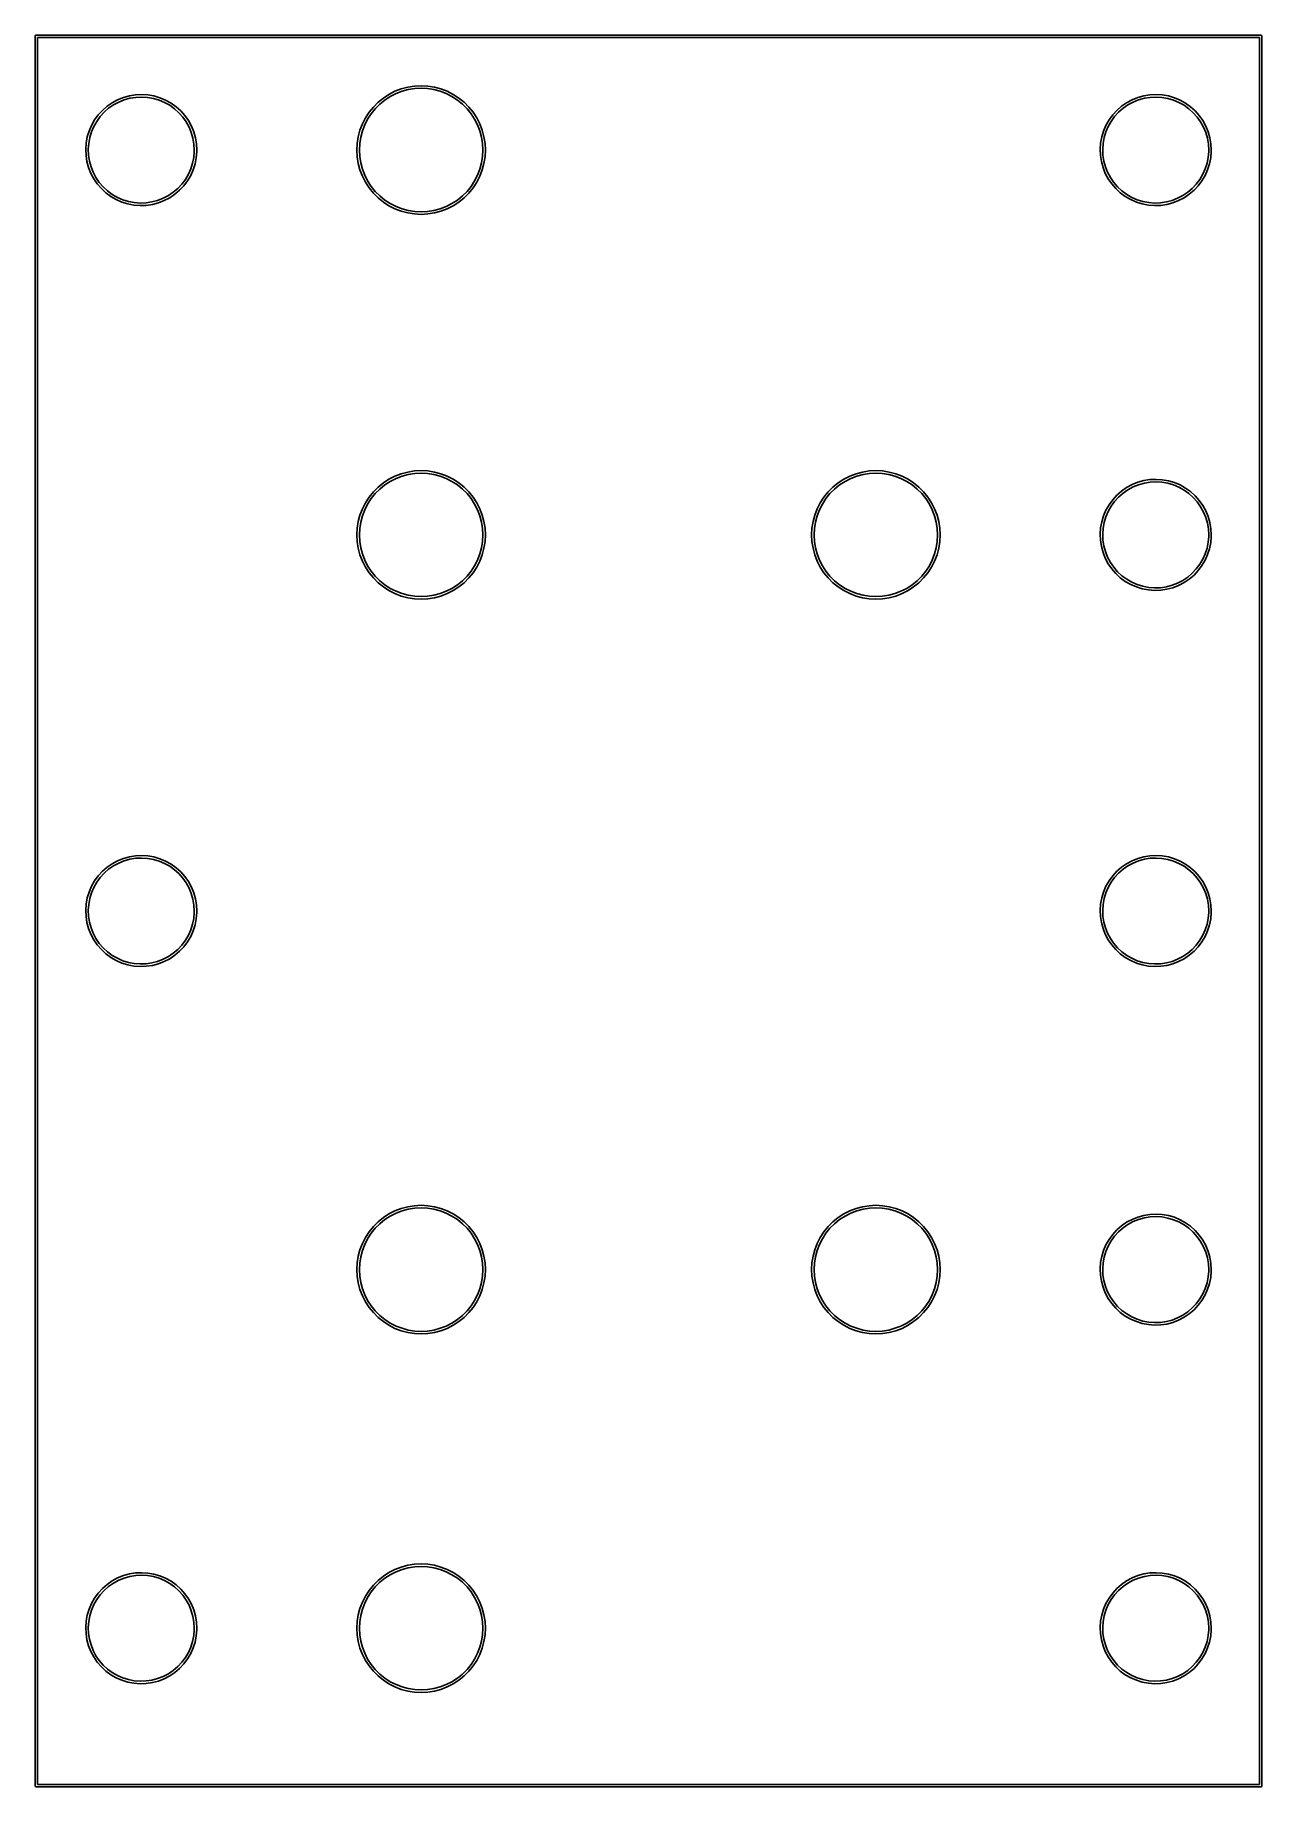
# Model space of a CAD drawing. Extents: x 0 to 70, y -100 to 0.
import ezdxf

# ---------------------------------------------------------------- set-up
doc = ezdxf.new("R2010")
doc.units = 0
doc.layers.add('BLACK', color=7, linetype='CONTINUOUS')

msp = doc.modelspace()

# ---------------------------------------------------------------- linework, layer by layer
at = {"layer": 'BLACK', "linetype": 'CONTINUOUS'}
for p, q in [((-0.075, 0), (-0.07328, 0.00974)), ((-0.075, -100), (-0.075, 0)), ((-0.07386, 0.01302), (-0.07219, 0.01591)), ((-0.07328, 0.00974), (-0.07386, 0.01302)), ((-0.07219, 0.01591), (-0.07048, 0.02565)), ((-0.07048, 0.02565), (-0.05795, 0.04058)), ((-0.05795, 0.04058), (-0.04821, 0.05745)), ((-0.04821, 0.05745), (-0.04185, 0.05977)), ((-0.04185, 0.05977), (-0.0375, 0.06495)), ((-0.0375, 0.06495), (-0.01831, 0.06834)), ((-0.01831, 0.06834), (0, 0.075)), ((0, 0.075), (70, 0.075)), ((70, 0.075), (70.0097, 0.07328)), ((70.0097, 0.07328), (70.013, 0.07386)), ((70.013, 0.07386), (70.0159, 0.07219)), ((70.0159, 0.07219), (70.0257, 0.07048)), ((70.0257, 0.07048), (70.0406, 0.05795)), ((70.0406, 0.05795), (70.0575, 0.04821)), ((70.0575, 0.04821), (70.0598, 0.04185)), ((70.0598, 0.04185), (70.065, 0.0375)), ((70.065, 0.0375), (70.0683, 0.01831)), ((70.0683, 0.01831), (70.075, 0)), ((70.075, 0), (70.075, -100)), ((0.075, -0.075), (0.075, -99.925)), ((69.925, -0.075), (0.075, -0.075)), ((69.925, -99.925), (69.925, -0.075)), ((20.8644, -3.00487), (21.2359, -2.90531)), ((21.2359, -2.90531), (21.6159, -2.84513)), ((21.631, -2.9895), (21.2661, -3.0473)), ((21.6159, -2.84513), (22, -2.825)), ((22, -2.97016), (21.631, -2.9895)), ((22, -2.825), (22.3841, -2.84513)), ((22.369, -2.9895), (22, -2.97016)), ((22.7339, -3.0473), (22.369, -2.9895)), ((22.3841, -2.84513), (22.7641, -2.90531)), ((22.7641, -2.90531), (23.1356, -3.00487)), ((3.77857, -4.23155), (4.04528, -3.99807)), ((4.04528, -3.99807), (4.33634, -3.79577)), ((4.41244, -3.91947), (4.13469, -4.11251)), ((4.33634, -3.79577), (4.64815, -3.62717)), ((4.70999, -3.75859), (4.41244, -3.91947)), ((4.64815, -3.62717), (4.97681, -3.49439)), ((5.02361, -3.63187), (4.70999, -3.75859)), ((4.97681, -3.49439), (5.31821, -3.39907)), ((5.3494, -3.54091), (5.02361, -3.63187)), ((5.31821, -3.39907), (5.66812, -3.34239)), ((5.6833, -3.48683), (5.3494, -3.54091)), ((5.66812, -3.34239), (6.02217, -3.32508)), ((6.02115, -3.47031), (5.6833, -3.48683)), ((6.35874, -3.49155), (6.02115, -3.47031)), ((6.02217, -3.32508), (6.37593, -3.34733)), ((6.69185, -3.55028), (6.35874, -3.49155)), ((6.37593, -3.34733), (6.72501, -3.40889)), ((7.01634, -3.64579), (6.69185, -3.55028)), ((6.72501, -3.40889), (7.06506, -3.50897)), ((7.32816, -3.77686), (7.01634, -3.64579)), ((7.06506, -3.50897), (7.39183, -3.64633)), ((7.62343, -3.94188), (7.32816, -3.77686)), ((7.39183, -3.64633), (7.70125, -3.81926)), ((7.89846, -4.13879), (7.62343, -3.94188)), ((7.70125, -3.81926), (7.98947, -4.0256)), ((19.2689, -4.04094), (19.5409, -3.76894)), ((19.6381, -3.87682), (19.3768, -4.13808)), ((19.5409, -3.76894), (19.8399, -3.52686)), ((19.9252, -3.6443), (19.6381, -3.87682)), ((19.8399, -3.52686), (20.1625, -3.31736)), ((20.2351, -3.44307), (19.9252, -3.6443)), ((20.1625, -3.31736), (20.5052, -3.14272)), ((20.5643, -3.27533), (20.2351, -3.44307)), ((20.5052, -3.14272), (20.8644, -3.00487)), ((20.9092, -3.14292), (20.5643, -3.27533)), ((21.2661, -3.0473), (20.9092, -3.14292)), ((23.0908, -3.14292), (22.7339, -3.0473)), ((23.4357, -3.27533), (23.0908, -3.14292)), ((23.1356, -3.00487), (23.4948, -3.14272)), ((23.7649, -3.44307), (23.4357, -3.27533)), ((23.4948, -3.14272), (23.8375, -3.31736)), ((24.0748, -3.6443), (23.7649, -3.44307)), ((23.8375, -3.31736), (24.1601, -3.52686)), ((24.3619, -3.87682), (24.0748, -3.6443)), ((24.1601, -3.52686), (24.4591, -3.76894)), ((24.6232, -4.13808), (24.3619, -3.87682)), ((24.4591, -3.76894), (24.7311, -4.04094)), ((61.7786, -4.23155), (62.0453, -3.99807)), ((62.0453, -3.99807), (62.3363, -3.79577)), ((62.4124, -3.91947), (62.1347, -4.11251)), ((62.3363, -3.79577), (62.6482, -3.62717)), ((62.71, -3.75859), (62.4124, -3.91947)), ((62.6482, -3.62717), (62.9768, -3.49439)), ((63.0236, -3.63187), (62.71, -3.75859)), ((62.9768, -3.49439), (63.3182, -3.39907)), ((63.3494, -3.54091), (63.0236, -3.63187)), ((63.3182, -3.39907), (63.6681, -3.34239)), ((63.6833, -3.48683), (63.3494, -3.54091)), ((63.6681, -3.34239), (64.0222, -3.32508)), ((64.0212, -3.47031), (63.6833, -3.48683)), ((64.3587, -3.49155), (64.0212, -3.47031)), ((64.0222, -3.32508), (64.3759, -3.34733)), ((64.6919, -3.55028), (64.3587, -3.49155)), ((64.3759, -3.34733), (64.725, -3.40889)), ((65.0163, -3.64579), (64.6919, -3.55028)), ((64.725, -3.40889), (65.0651, -3.50897)), ((65.3282, -3.77686), (65.0163, -3.64579)), ((65.0651, -3.50897), (65.3918, -3.64633)), ((65.6234, -3.94188), (65.3282, -3.77686)), ((65.3918, -3.64633), (65.7013, -3.81926)), ((65.8985, -4.13879), (65.6234, -3.94188)), ((65.7013, -3.81926), (65.9895, -4.0256)), ((3.15611, -5.08828), (3.3312, -4.78008)), ((3.45328, -4.85875), (3.2862, -5.15286)), ((3.3312, -4.78008), (3.53955, -4.49331)), ((3.6521, -4.5851), (3.45328, -4.85875)), ((3.53955, -4.49331), (3.77857, -4.23155)), ((3.88018, -4.33531), (3.6521, -4.5851)), ((4.13469, -4.11251), (3.88018, -4.33531)), ((8.14983, -4.36512), (7.89846, -4.13879)), ((7.98947, -4.0256), (8.25289, -4.26279)), ((8.37441, -4.61807), (8.14983, -4.36512)), ((8.25289, -4.26279), (8.48823, -4.52786)), ((8.56939, -4.89447), (8.37441, -4.61807)), ((8.48823, -4.52786), (8.69255, -4.81751)), ((8.73234, -5.19088), (8.56939, -4.89447)), ((8.69255, -4.81751), (8.86332, -5.12813)), ((18.5049, -5.36436), (18.6427, -5.00524)), ((18.6427, -5.00524), (18.8174, -4.6625)), ((18.9431, -4.73508), (18.7753, -5.06429)), ((18.8174, -4.6625), (19.0269, -4.33989)), ((19.1443, -4.42521), (18.9431, -4.73508)), ((19.0269, -4.33989), (19.2689, -4.04094)), ((19.3768, -4.13808), (19.1443, -4.42521)), ((24.8557, -4.42521), (24.6232, -4.13808)), ((24.7311, -4.04094), (24.9731, -4.33989)), ((25.0569, -4.73508), (24.8557, -4.42521)), ((24.9731, -4.33989), (25.1826, -4.6625)), ((25.2247, -5.06429), (25.0569, -4.73508)), ((25.1826, -4.6625), (25.3573, -5.00524)), ((25.3573, -5.00524), (25.4951, -5.36436)), ((61.1561, -5.08828), (61.3312, -4.78008)), ((61.4533, -4.85875), (61.2862, -5.15286)), ((61.3312, -4.78008), (61.5396, -4.49331)), ((61.6521, -4.5851), (61.4533, -4.85875)), ((61.5396, -4.49331), (61.7786, -4.23155)), ((61.8802, -4.33531), (61.6521, -4.5851)), ((62.1347, -4.11251), (61.8802, -4.33531)), ((66.1498, -4.36512), (65.8985, -4.13879)), ((65.9895, -4.0256), (66.2529, -4.26279)), ((66.3744, -4.61807), (66.1498, -4.36512)), ((66.2529, -4.26279), (66.4882, -4.52786)), ((66.5694, -4.89447), (66.3744, -4.61807)), ((66.4882, -4.52786), (66.6926, -4.81751)), ((66.7323, -5.19088), (66.5694, -4.89447)), ((66.6926, -4.81751), (66.8633, -5.12813)), ((2.85004, -6.10207), (2.91402, -5.75342)), ((2.91402, -5.75342), (3.01648, -5.41409)), ((3.05519, -5.78757), (2.99412, -6.12027)), ((3.01648, -5.41409), (3.15611, -5.08828)), ((3.15295, -5.46376), (3.05519, -5.78757)), ((3.2862, -5.15286), (3.15295, -5.46376)), ((8.86124, -5.50361), (8.73234, -5.19088)), ((8.95447, -5.82876), (8.86124, -5.50361)), ((8.86332, -5.12813), (8.9984, -5.45585)), ((9.01088, -6.16227), (8.95447, -5.82876)), ((8.9984, -5.45585), (9.0961, -5.79658)), ((9.0961, -5.79658), (9.15521, -6.14609)), ((18.3451, -6.11586), (18.4053, -5.73592)), ((18.4053, -5.73592), (18.5049, -5.36436)), ((18.5473, -5.7661), (18.4895, -6.13103)), ((18.6429, -5.40922), (18.5473, -5.7661)), ((18.7753, -5.06429), (18.6429, -5.40922)), ((25.3571, -5.40922), (25.2247, -5.06429)), ((25.4527, -5.7661), (25.3571, -5.40922)), ((25.5105, -6.13103), (25.4527, -5.7661)), ((25.4951, -5.36436), (25.5947, -5.73592)), ((25.5947, -5.73592), (25.6549, -6.11586)), ((60.85, -6.10207), (60.914, -5.75342)), ((60.914, -5.75342), (61.0165, -5.41409)), ((61.0552, -5.78757), (60.9941, -6.12027)), ((61.0165, -5.41409), (61.1561, -5.08828)), ((61.153, -5.46376), (61.0552, -5.78757)), ((61.2862, -5.15286), (61.153, -5.46376)), ((66.8612, -5.50361), (66.7323, -5.19088)), ((66.9545, -5.82876), (66.8612, -5.50361)), ((66.8633, -5.12813), (66.9984, -5.45585)), ((67.0109, -6.16227), (66.9545, -5.82876)), ((66.9984, -5.45585), (67.0961, -5.79658)), ((67.0961, -5.79658), (67.1552, -6.14609)), ((2.82531, -6.45567), (2.85004, -6.10207)), ((2.82539, -6.4577), (2.82531, -6.45567)), ((2.84015, -6.80983), (2.82539, -6.4577)), ((2.89438, -7.16012), (2.84015, -6.80983)), ((2.99412, -6.12027), (2.97053, -6.4577)), ((2.97053, -6.4577), (2.98469, -6.79565)), ((2.98469, -6.79565), (3.03644, -7.12992)), ((8.93458, -7.25347), (9.00028, -6.92166)), ((9.00028, -6.92166), (9.02858, -6.5846)), ((9.02977, -6.5), (9.01088, -6.16227)), ((9.02858, -6.5846), (9.02977, -6.5)), ((9.1441, -6.94187), (9.07525, -7.28959)), ((9.17376, -6.58865), (9.1441, -6.94187)), ((9.15521, -6.14609), (9.175, -6.5)), ((9.175, -6.5), (9.17376, -6.58865)), ((18.325, -6.5), (18.3451, -6.11586)), ((18.3451, -6.88414), (18.325, -6.5)), ((18.4053, -7.26408), (18.3451, -6.88414)), ((18.4895, -6.13103), (18.4702, -6.5)), ((18.4702, -6.5), (18.4895, -6.86897)), ((18.4895, -6.86897), (18.5473, -7.23389)), ((25.4527, -7.23389), (25.5105, -6.86897)), ((25.5298, -6.5), (25.5105, -6.13103)), ((25.5105, -6.86897), (25.5298, -6.5)), ((25.6549, -6.88414), (25.5947, -7.26408)), ((25.6549, -6.11586), (25.675, -6.5)), ((25.675, -6.5), (25.6549, -6.88414)), ((60.8253, -6.45567), (60.85, -6.10207)), ((60.8254, -6.4577), (60.8253, -6.45567)), ((60.8402, -6.80983), (60.8254, -6.4577)), ((60.8944, -7.16012), (60.8402, -6.80983)), ((60.9941, -6.12027), (60.9705, -6.4577)), ((60.9705, -6.4577), (60.9847, -6.79565)), ((60.9847, -6.79565), (61.0364, -7.12992)), ((66.9346, -7.25347), (67.0003, -6.92166)), ((67.0003, -6.92166), (67.0286, -6.5846)), ((67.0298, -6.5), (67.0109, -6.16227)), ((67.0286, -6.5846), (67.0298, -6.5)), ((67.1441, -6.94187), (67.0753, -7.28959)), ((67.1738, -6.58865), (67.1441, -6.94187)), ((67.1552, -6.14609), (67.175, -6.5)), ((67.175, -6.5), (67.1738, -6.58865)), ((2.98732, -7.50219), (2.89438, -7.16012)), ((3.11781, -7.83176), (2.98732, -7.50219)), ((3.03644, -7.12992), (3.12513, -7.45634)), ((3.28422, -8.14474), (3.11781, -7.83176)), ((3.12513, -7.45634), (3.24965, -7.77084)), ((3.24965, -7.77084), (3.40845, -8.0695)), ((8.52356, -8.17665), (8.69472, -7.8849)), ((8.8239, -7.95129), (8.64452, -8.25702)), ((8.69472, -7.8849), (8.8323, -7.57589)), ((8.96807, -7.62746), (8.8239, -7.95129)), ((8.8323, -7.57589), (8.93458, -7.25347)), ((9.07525, -7.28959), (8.96807, -7.62746)), ((18.5049, -7.63564), (18.4053, -7.26408)), ((18.6427, -7.99476), (18.5049, -7.63564)), ((18.5473, -7.23389), (18.6429, -7.59078)), ((18.8174, -8.3375), (18.6427, -7.99476)), ((18.6429, -7.59078), (18.7753, -7.93571)), ((18.7753, -7.93571), (18.9431, -8.26492)), ((25.0569, -8.26492), (25.2247, -7.93571)), ((25.3573, -7.99476), (25.1826, -8.3375)), ((25.2247, -7.93571), (25.3571, -7.59078)), ((25.3571, -7.59078), (25.4527, -7.23389)), ((25.4951, -7.63564), (25.3573, -7.99476)), ((25.5947, -7.26408), (25.4951, -7.63564)), ((60.9873, -7.50219), (60.8944, -7.16012)), ((61.1178, -7.83176), (60.9873, -7.50219)), ((61.0364, -7.12992), (61.1251, -7.45634)), ((61.2842, -8.14474), (61.1178, -7.83176)), ((61.1251, -7.45634), (61.2496, -7.77084)), ((61.2496, -7.77084), (61.4084, -8.0695)), ((66.5236, -8.17665), (66.6947, -7.8849)), ((66.8239, -7.95129), (66.6445, -8.25702)), ((66.6947, -7.8849), (66.8323, -7.57589)), ((66.9681, -7.62746), (66.8239, -7.95129)), ((66.8323, -7.57589), (66.9346, -7.25347)), ((67.0753, -7.28959), (66.9681, -7.62746)), ((3.48448, -8.43721), (3.28422, -8.14474)), ((3.40845, -8.0695), (3.59955, -8.3486)), ((3.7161, -8.70554), (3.48448, -8.43721)), ((3.59955, -8.3486), (3.82057, -8.60465)), ((3.97618, -8.94638), (3.7161, -8.70554)), ((3.82057, -8.60465), (4.06875, -8.83447)), ((4.26149, -9.15673), (3.97618, -8.94638)), ((4.06875, -8.83447), (4.34101, -9.0352)), ((7.55137, -9.10245), (7.83179, -8.9133)), ((7.83179, -8.9133), (8.08939, -8.69407)), ((8.18954, -8.79925), (7.9196, -9.02898)), ((8.08939, -8.69407), (8.32094, -8.4475)), ((8.43219, -8.54085), (8.18954, -8.79925)), ((8.32094, -8.4475), (8.52356, -8.17665)), ((8.64452, -8.25702), (8.43219, -8.54085)), ((19.0269, -8.66011), (18.8174, -8.3375)), ((18.9431, -8.26492), (19.1443, -8.57479)), ((19.2689, -8.95905), (19.0269, -8.66011)), ((19.1443, -8.57479), (19.3768, -8.86192)), ((19.5409, -9.23106), (19.2689, -8.95905)), ((19.3768, -8.86192), (19.6381, -9.12318)), ((24.3619, -9.12318), (24.6232, -8.86192)), ((24.7311, -8.95905), (24.4591, -9.23106)), ((24.6232, -8.86192), (24.8557, -8.57479)), ((24.9731, -8.66011), (24.7311, -8.95905)), ((24.8557, -8.57479), (25.0569, -8.26492)), ((25.1826, -8.3375), (24.9731, -8.66011)), ((61.4845, -8.43721), (61.2842, -8.14474)), ((61.4084, -8.0695), (61.5995, -8.3486)), ((61.7161, -8.70554), (61.4845, -8.43721)), ((61.5995, -8.3486), (61.8206, -8.60465)), ((61.9762, -8.94638), (61.7161, -8.70554)), ((61.8206, -8.60465), (62.0688, -8.83447)), ((62.2615, -9.15673), (61.9762, -8.94638)), ((62.0688, -8.83447), (62.341, -9.0352)), ((65.5514, -9.10245), (65.8318, -8.9133)), ((65.8318, -8.9133), (66.0894, -8.69407)), ((66.1895, -8.79925), (65.9196, -9.02898)), ((66.0894, -8.69407), (66.3209, -8.4475)), ((66.4322, -8.54085), (66.1895, -8.79925)), ((66.3209, -8.4475), (66.5236, -8.17665)), ((66.6445, -8.25702), (66.4322, -8.54085)), ((4.56846, -9.33396), (4.26149, -9.15673)), ((4.34101, -9.0352), (4.63395, -9.20433)), ((4.89328, -9.47587), (4.56846, -9.33396)), ((4.63395, -9.20433), (4.94391, -9.33974)), ((5.2319, -9.58069), (4.89328, -9.47587)), ((4.94391, -9.33974), (5.26703, -9.43977)), ((5.58009, -9.64711), (5.2319, -9.58069)), ((5.26703, -9.43977), (5.59929, -9.50315)), ((5.93351, -9.6743), (5.58009, -9.64711)), ((5.59929, -9.50315), (5.93655, -9.5291)), ((6.28776, -9.66193), (5.93351, -9.6743)), ((5.93655, -9.5291), (6.2746, -9.5173)), ((6.2746, -9.5173), (6.60922, -9.46788)), ((6.63842, -9.61015), (6.28776, -9.66193)), ((6.60922, -9.46788), (6.93625, -9.38148)), ((6.98113, -9.5196), (6.63842, -9.61015)), ((6.93625, -9.38148), (7.25161, -9.25916)), ((7.31161, -9.39142), (6.98113, -9.5196)), ((7.25161, -9.25916), (7.55137, -9.10245)), ((7.62574, -9.2272), (7.31161, -9.39142)), ((7.9196, -9.02898), (7.62574, -9.2272)), ((19.8399, -9.47314), (19.5409, -9.23106)), ((19.6381, -9.12318), (19.9252, -9.3557)), ((20.1625, -9.68264), (19.8399, -9.47314)), ((19.9252, -9.3557), (20.2351, -9.55693)), ((20.5052, -9.85728), (20.1625, -9.68264)), ((20.2351, -9.55693), (20.5643, -9.72467)), ((20.8644, -9.99513), (20.5052, -9.85728)), ((20.5643, -9.72467), (20.9092, -9.85708)), ((21.2359, -10.0947), (20.8644, -9.99513)), ((20.9092, -9.85708), (21.2661, -9.9527)), ((21.2661, -9.9527), (21.631, -10.0105)), ((21.631, -10.0105), (22, -10.0298)), ((22, -10.0298), (22.369, -10.0105)), ((22.369, -10.0105), (22.7339, -9.9527)), ((22.7339, -9.9527), (23.0908, -9.85708)), ((23.1356, -9.99513), (22.7641, -10.0947)), ((23.0908, -9.85708), (23.4357, -9.72467)), ((23.4948, -9.85728), (23.1356, -9.99513)), ((23.4357, -9.72467), (23.7649, -9.55693)), ((23.8375, -9.68264), (23.4948, -9.85728)), ((23.7649, -9.55693), (24.0748, -9.3557)), ((24.1601, -9.47314), (23.8375, -9.68264)), ((24.0748, -9.3557), (24.3619, -9.12318)), ((24.4591, -9.23106), (24.1601, -9.47314)), ((62.5685, -9.33396), (62.2615, -9.15673)), ((62.341, -9.0352), (62.6339, -9.20433)), ((62.8933, -9.47587), (62.5685, -9.33396)), ((62.6339, -9.20433), (62.9439, -9.33974)), ((63.2319, -9.58069), (62.8933, -9.47587)), ((62.9439, -9.33974), (63.267, -9.43977)), ((63.5801, -9.64711), (63.2319, -9.58069)), ((63.267, -9.43977), (63.5993, -9.50315)), ((63.9335, -9.6743), (63.5801, -9.64711)), ((63.5993, -9.50315), (63.9365, -9.5291)), ((64.2878, -9.66193), (63.9335, -9.6743)), ((63.9365, -9.5291), (64.2746, -9.5173)), ((64.2746, -9.5173), (64.6092, -9.46788)), ((64.6384, -9.61015), (64.2878, -9.66193)), ((64.6092, -9.46788), (64.9362, -9.38148)), ((64.9811, -9.5196), (64.6384, -9.61015)), ((64.9362, -9.38148), (65.2516, -9.25916)), ((65.3116, -9.39142), (64.9811, -9.5196)), ((65.2516, -9.25916), (65.5514, -9.10245)), ((65.6257, -9.2272), (65.3116, -9.39142)), ((65.9196, -9.02898), (65.6257, -9.2272)), ((21.6159, -10.1549), (21.2359, -10.0947)), ((22, -10.175), (21.6159, -10.1549)), ((22.3841, -10.1549), (22, -10.175)), ((22.7641, -10.0947), (22.3841, -10.1549)), ((20.5052, -25.1427), (20.8644, -25.0049)), ((20.8644, -25.0049), (21.2359, -24.9053)), ((21.2359, -24.9053), (21.6159, -24.8451)), ((21.631, -24.9895), (21.2661, -25.0473)), ((21.6159, -24.8451), (22, -24.825)), ((22, -24.9702), (21.631, -24.9895)), ((22, -24.825), (22.3841, -24.8451)), ((22.369, -24.9895), (22, -24.9702)), ((22.7339, -25.0473), (22.369, -24.9895)), ((22.3841, -24.8451), (22.7641, -24.9053)), ((22.7641, -24.9053), (23.1356, -25.0049)), ((23.1356, -25.0049), (23.4948, -25.1427)), ((46.5052, -25.1427), (46.8644, -25.0049)), ((46.8644, -25.0049), (47.2359, -24.9053)), ((47.2359, -24.9053), (47.6159, -24.8451)), ((47.631, -24.9895), (47.2661, -25.0473)), ((47.6159, -24.8451), (48, -24.825)), ((48, -24.9702), (47.631, -24.9895)), ((48, -24.825), (48.3841, -24.8451)), ((48.369, -24.9895), (48, -24.9702)), ((48.7339, -25.0473), (48.369, -24.9895)), ((48.3841, -24.8451), (48.7641, -24.9053)), ((48.7641, -24.9053), (49.1356, -25.0049)), ((49.1356, -25.0049), (49.4948, -25.1427)), ((19.2689, -26.0409), (19.5409, -25.7689)), ((19.6381, -25.8768), (19.3768, -26.1381)), ((19.5409, -25.7689), (19.8399, -25.5269)), ((19.9252, -25.6443), (19.6381, -25.8768)), ((19.8399, -25.5269), (20.1625, -25.3174)), ((20.2351, -25.4431), (19.9252, -25.6443)), ((20.1625, -25.3174), (20.5052, -25.1427)), ((20.5643, -25.2753), (20.2351, -25.4431)), ((20.9092, -25.1429), (20.5643, -25.2753)), ((21.2661, -25.0473), (20.9092, -25.1429)), ((23.0908, -25.1429), (22.7339, -25.0473)), ((23.4357, -25.2753), (23.0908, -25.1429)), ((23.7649, -25.4431), (23.4357, -25.2753)), ((23.4948, -25.1427), (23.8375, -25.3174)), ((24.0748, -25.6443), (23.7649, -25.4431)), ((23.8375, -25.3174), (24.1601, -25.5269)), ((24.3619, -25.8768), (24.0748, -25.6443)), ((24.1601, -25.5269), (24.4591, -25.7689)), ((24.6232, -26.1381), (24.3619, -25.8768)), ((24.4591, -25.7689), (24.7311, -26.0409)), ((45.2689, -26.0409), (45.5409, -25.7689)), ((45.6381, -25.8768), (45.3768, -26.1381)), ((45.5409, -25.7689), (45.8399, -25.5269)), ((45.9252, -25.6443), (45.6381, -25.8768)), ((45.8399, -25.5269), (46.1625, -25.3174)), ((46.2351, -25.4431), (45.9252, -25.6443)), ((46.1625, -25.3174), (46.5052, -25.1427)), ((46.5643, -25.2753), (46.2351, -25.4431)), ((46.9092, -25.1429), (46.5643, -25.2753)), ((47.2661, -25.0473), (46.9092, -25.1429)), ((49.0908, -25.1429), (48.7339, -25.0473)), ((49.4357, -25.2753), (49.0908, -25.1429)), ((49.7649, -25.4431), (49.4357, -25.2753)), ((49.4948, -25.1427), (49.8375, -25.3174)), ((50.0748, -25.6443), (49.7649, -25.4431)), ((49.8375, -25.3174), (50.1601, -25.5269)), ((50.3619, -25.8768), (50.0748, -25.6443)), ((50.1601, -25.5269), (50.4591, -25.7689)), ((50.6232, -26.1381), (50.3619, -25.8768)), ((50.4591, -25.7689), (50.7311, -26.0409)), ((61.7786, -26.2315), (62.0453, -25.9981)), ((62.0453, -25.9981), (62.3363, -25.7958)), ((62.4124, -25.9195), (62.1347, -26.1125)), ((62.3363, -25.7958), (62.6482, -25.6272)), ((62.71, -25.7586), (62.4124, -25.9195)), ((62.6482, -25.6272), (62.9768, -25.4944)), ((63.0236, -25.6319), (62.71, -25.7586)), ((62.9768, -25.4944), (63.3182, -25.3991)), ((63.3494, -25.5409), (63.0236, -25.6319)), ((63.3182, -25.3991), (63.6681, -25.3424)), ((63.6833, -25.4868), (63.3494, -25.5409)), ((63.6681, -25.3424), (64.0222, -25.3251)), ((64.0212, -25.4703), (63.6833, -25.4868)), ((64.3587, -25.4915), (64.0212, -25.4703)), ((64.0222, -25.3251), (64.3759, -25.3473)), ((64.6919, -25.5503), (64.3587, -25.4915)), ((64.3759, -25.3473), (64.725, -25.4089)), ((65.0163, -25.6458), (64.6919, -25.5503)), ((64.725, -25.4089), (65.0651, -25.509)), ((65.3282, -25.7769), (65.0163, -25.6458)), ((65.0651, -25.509), (65.3918, -25.6463)), ((65.6234, -25.9419), (65.3282, -25.7769)), ((65.3918, -25.6463), (65.7013, -25.8193)), ((65.8985, -26.1388), (65.6234, -25.9419)), ((65.7013, -25.8193), (65.9895, -26.0256)), ((65.9895, -26.0256), (66.2529, -26.2628)), ((18.5049, -27.3644), (18.6427, -27.0052)), ((18.6427, -27.0052), (18.8174, -26.6625)), ((18.9431, -26.7351), (18.7753, -27.0643)), ((18.8174, -26.6625), (19.0269, -26.3399)), ((19.1443, -26.4252), (18.9431, -26.7351)), ((19.0269, -26.3399), (19.2689, -26.0409)), ((19.3768, -26.1381), (19.1443, -26.4252)), ((24.8557, -26.4252), (24.6232, -26.1381)), ((24.7311, -26.0409), (24.9731, -26.3399)), ((25.0569, -26.7351), (24.8557, -26.4252)), ((24.9731, -26.3399), (25.1826, -26.6625)), ((25.2247, -27.0643), (25.0569, -26.7351)), ((25.1826, -26.6625), (25.3573, -27.0052)), ((25.3573, -27.0052), (25.4951, -27.3644)), ((44.5049, -27.3644), (44.6427, -27.0052)), ((44.6427, -27.0052), (44.8174, -26.6625)), ((44.9431, -26.7351), (44.7753, -27.0643)), ((44.8174, -26.6625), (45.0269, -26.3399)), ((45.1443, -26.4252), (44.9431, -26.7351)), ((45.0269, -26.3399), (45.2689, -26.0409)), ((45.3768, -26.1381), (45.1443, -26.4252)), ((50.8557, -26.4252), (50.6232, -26.1381)), ((50.7311, -26.0409), (50.9731, -26.3399)), ((51.0569, -26.7351), (50.8557, -26.4252)), ((50.9731, -26.3399), (51.1826, -26.6625)), ((51.2247, -27.0643), (51.0569, -26.7351)), ((51.1826, -26.6625), (51.3573, -27.0052)), ((51.3573, -27.0052), (51.4951, -27.3644)), ((61.1561, -27.0883), (61.3312, -26.7801)), ((61.4533, -26.8588), (61.2862, -27.1529)), ((61.3312, -26.7801), (61.5396, -26.4933)), ((61.6521, -26.5851), (61.4533, -26.8588)), ((61.5396, -26.4933), (61.7786, -26.2315)), ((61.8802, -26.3353), (61.6521, -26.5851)), ((62.1347, -26.1125), (61.8802, -26.3353)), ((66.1498, -26.3651), (65.8985, -26.1388)), ((66.3744, -26.6181), (66.1498, -26.3651)), ((66.2529, -26.2628), (66.4882, -26.5279)), ((66.5694, -26.8945), (66.3744, -26.6181)), ((66.4882, -26.5279), (66.6926, -26.8175)), ((66.7323, -27.1909), (66.5694, -26.8945)), ((66.6926, -26.8175), (66.8633, -27.1281)), ((18.3451, -28.1159), (18.4053, -27.7359)), ((18.4053, -27.7359), (18.5049, -27.3644)), ((18.5473, -27.7661), (18.4895, -28.131)), ((18.6429, -27.4092), (18.5473, -27.7661)), ((18.7753, -27.0643), (18.6429, -27.4092)), ((25.3571, -27.4092), (25.2247, -27.0643)), ((25.4527, -27.7661), (25.3571, -27.4092)), ((25.5105, -28.131), (25.4527, -27.7661)), ((25.4951, -27.3644), (25.5947, -27.7359)), ((25.5947, -27.7359), (25.6549, -28.1159)), ((44.3451, -28.1159), (44.4053, -27.7359)), ((44.4053, -27.7359), (44.5049, -27.3644)), ((44.5473, -27.7661), (44.4895, -28.131)), ((44.6429, -27.4092), (44.5473, -27.7661)), ((44.7753, -27.0643), (44.6429, -27.4092)), ((51.3571, -27.4092), (51.2247, -27.0643)), ((51.4527, -27.7661), (51.3571, -27.4092)), ((51.5105, -28.131), (51.4527, -27.7661)), ((51.4951, -27.3644), (51.5947, -27.7359)), ((51.5947, -27.7359), (51.6549, -28.1159)), ((60.85, -28.1021), (60.914, -27.7534)), ((60.914, -27.7534), (61.0165, -27.4141)), ((61.0552, -27.7876), (60.9941, -28.1203)), ((61.0165, -27.4141), (61.1561, -27.0883)), ((61.153, -27.4638), (61.0552, -27.7876)), ((61.2862, -27.1529), (61.153, -27.4638)), ((66.8612, -27.5036), (66.7323, -27.1909)), ((66.9545, -27.8288), (66.8612, -27.5036)), ((66.8633, -27.1281), (66.9984, -27.4558)), ((67.0109, -28.1623), (66.9545, -27.8288)), ((66.9984, -27.4558), (67.0961, -27.7966)), ((67.0961, -27.7966), (67.1552, -28.1461)), ((18.325, -28.5), (18.3451, -28.1159)), ((18.3451, -28.8841), (18.325, -28.5)), ((18.4053, -29.2641), (18.3451, -28.8841)), ((18.4895, -28.131), (18.4702, -28.5)), ((18.4702, -28.5), (18.4895, -28.869)), ((18.4895, -28.869), (18.5473, -29.2339)), ((25.4527, -29.2339), (25.5105, -28.869)), ((25.5298, -28.5), (25.5105, -28.131)), ((25.5105, -28.869), (25.5298, -28.5)), ((25.6549, -28.8841), (25.5947, -29.2641)), ((25.6549, -28.1159), (25.675, -28.5)), ((25.675, -28.5), (25.6549, -28.8841)), ((44.325, -28.5), (44.3451, -28.1159)), ((44.3451, -28.8841), (44.325, -28.5)), ((44.4053, -29.2641), (44.3451, -28.8841)), ((44.4895, -28.131), (44.4702, -28.5)), ((44.4702, -28.5), (44.4895, -28.869)), ((44.4895, -28.869), (44.5473, -29.2339)), ((51.4527, -29.2339), (51.5105, -28.869)), ((51.5298, -28.5), (51.5105, -28.131)), ((51.5105, -28.869), (51.5298, -28.5)), ((51.6549, -28.8841), (51.5947, -29.2641)), ((51.6549, -28.1159), (51.675, -28.5)), ((51.675, -28.5), (51.6549, -28.8841)), ((60.8253, -28.4557), (60.85, -28.1021)), ((60.8254, -28.4577), (60.8253, -28.4557)), ((60.8402, -28.8098), (60.8254, -28.4577)), ((60.8944, -29.1601), (60.8402, -28.8098)), ((60.9941, -28.1203), (60.9705, -28.4577)), ((60.9705, -28.4577), (60.9847, -28.7957)), ((60.9847, -28.7957), (61.0364, -29.1299)), ((66.9346, -29.2535), (67.0003, -28.9217)), ((67.0003, -28.9217), (67.0286, -28.5846)), ((67.0298, -28.5), (67.0109, -28.1623)), ((67.0286, -28.5846), (67.0298, -28.5)), ((67.1441, -28.9419), (67.0753, -29.2896)), ((67.1738, -28.5887), (67.1441, -28.9419)), ((67.1552, -28.1461), (67.175, -28.5)), ((67.175, -28.5), (67.1738, -28.5887)), ((18.5049, -29.6356), (18.4053, -29.2641)), ((18.6427, -29.9948), (18.5049, -29.6356)), ((18.5473, -29.2339), (18.6429, -29.5908)), ((18.8174, -30.3375), (18.6427, -29.9948)), ((18.6429, -29.5908), (18.7753, -29.9357)), ((18.7753, -29.9357), (18.9431, -30.2649)), ((25.0569, -30.2649), (25.2247, -29.9357)), ((25.3573, -29.9948), (25.1826, -30.3375)), ((25.2247, -29.9357), (25.3571, -29.5908)), ((25.3571, -29.5908), (25.4527, -29.2339)), ((25.4951, -29.6356), (25.3573, -29.9948)), ((25.5947, -29.2641), (25.4951, -29.6356)), ((44.5049, -29.6356), (44.4053, -29.2641)), ((44.6427, -29.9948), (44.5049, -29.6356)), ((44.5473, -29.2339), (44.6429, -29.5908)), ((44.8174, -30.3375), (44.6427, -29.9948)), ((44.6429, -29.5908), (44.7753, -29.9357)), ((44.7753, -29.9357), (44.9431, -30.2649)), ((51.0569, -30.2649), (51.2247, -29.9357)), ((51.3573, -29.9948), (51.1826, -30.3375)), ((51.2247, -29.9357), (51.3571, -29.5908)), ((51.3571, -29.5908), (51.4527, -29.2339)), ((51.4951, -29.6356), (51.3573, -29.9948)), ((51.5947, -29.2641), (51.4951, -29.6356)), ((60.9873, -29.5022), (60.8944, -29.1601)), ((61.1178, -29.8318), (60.9873, -29.5022)), ((61.0364, -29.1299), (61.1251, -29.4563)), ((61.2842, -30.1447), (61.1178, -29.8318)), ((61.1251, -29.4563), (61.2496, -29.7708)), ((61.2496, -29.7708), (61.4084, -30.0695)), ((66.5236, -30.1766), (66.6947, -29.8849)), ((66.8239, -29.9513), (66.6445, -30.257)), ((66.6947, -29.8849), (66.8323, -29.5759)), ((66.9681, -29.6275), (66.8239, -29.9513)), ((66.8323, -29.5759), (66.9346, -29.2535)), ((67.0753, -29.2896), (66.9681, -29.6275)), ((19.0269, -30.6601), (18.8174, -30.3375)), ((18.9431, -30.2649), (19.1443, -30.5748)), ((19.2689, -30.9591), (19.0269, -30.6601)), ((19.1443, -30.5748), (19.3768, -30.8619)), ((19.5409, -31.2311), (19.2689, -30.9591)), ((19.3768, -30.8619), (19.6381, -31.1232)), ((24.3619, -31.1232), (24.6232, -30.8619)), ((24.7311, -30.9591), (24.4591, -31.2311)), ((24.6232, -30.8619), (24.8557, -30.5748)), ((24.9731, -30.6601), (24.7311, -30.9591)), ((24.8557, -30.5748), (25.0569, -30.2649)), ((25.1826, -30.3375), (24.9731, -30.6601)), ((45.0269, -30.6601), (44.8174, -30.3375)), ((44.9431, -30.2649), (45.1443, -30.5748)), ((45.2689, -30.9591), (45.0269, -30.6601)), ((45.1443, -30.5748), (45.3768, -30.8619)), ((45.5409, -31.2311), (45.2689, -30.9591)), ((45.3768, -30.8619), (45.6381, -31.1232)), ((50.3619, -31.1232), (50.6232, -30.8619)), ((50.7311, -30.9591), (50.4591, -31.2311)), ((50.6232, -30.8619), (50.8557, -30.5748)), ((50.9731, -30.6601), (50.7311, -30.9591)), ((50.8557, -30.5748), (51.0569, -30.2649)), ((51.1826, -30.3375), (50.9731, -30.6601)), ((61.4845, -30.4372), (61.2842, -30.1447)), ((61.4084, -30.0695), (61.5995, -30.3486)), ((61.7161, -30.7055), (61.4845, -30.4372)), ((61.5995, -30.3486), (61.8206, -30.6047)), ((61.9762, -30.9464), (61.7161, -30.7055)), ((61.8206, -30.6047), (62.0688, -30.8345)), ((62.2615, -31.1567), (61.9762, -30.9464)), ((62.0688, -30.8345), (62.341, -31.0352)), ((62.341, -31.0352), (62.6339, -31.2043)), ((65.5514, -31.1024), (65.8318, -30.9133)), ((65.9196, -31.029), (65.6257, -31.2272)), ((65.8318, -30.9133), (66.0894, -30.6941)), ((66.1895, -30.7992), (65.9196, -31.029)), ((66.0894, -30.6941), (66.3209, -30.4475)), ((66.4322, -30.5409), (66.1895, -30.7992)), ((66.3209, -30.4475), (66.5236, -30.1766)), ((66.6445, -30.257), (66.4322, -30.5409)), ((19.8399, -31.4731), (19.5409, -31.2311)), ((19.6381, -31.1232), (19.9252, -31.3557)), ((20.1625, -31.6826), (19.8399, -31.4731)), ((19.9252, -31.3557), (20.2351, -31.5569)), ((20.5052, -31.8573), (20.1625, -31.6826)), ((20.2351, -31.5569), (20.5643, -31.7247)), ((20.8644, -31.9951), (20.5052, -31.8573)), ((20.5643, -31.7247), (20.9092, -31.8571)), ((21.2359, -32.0947), (20.8644, -31.9951)), ((20.9092, -31.8571), (21.2661, -31.9527)), ((21.2661, -31.9527), (21.631, -32.0105)), ((21.631, -32.0105), (22, -32.0298)), ((22, -32.0298), (22.369, -32.0105)), ((22.369, -32.0105), (22.7339, -31.9527)), ((22.7339, -31.9527), (23.0908, -31.8571)), ((23.1356, -31.9951), (22.7641, -32.0947)), ((23.0908, -31.8571), (23.4357, -31.7247)), ((23.4948, -31.8573), (23.1356, -31.9951)), ((23.4357, -31.7247), (23.7649, -31.5569)), ((23.8375, -31.6826), (23.4948, -31.8573)), ((23.7649, -31.5569), (24.0748, -31.3557)), ((24.1601, -31.4731), (23.8375, -31.6826)), ((24.0748, -31.3557), (24.3619, -31.1232)), ((24.4591, -31.2311), (24.1601, -31.4731)), ((45.8399, -31.4731), (45.5409, -31.2311)), ((45.6381, -31.1232), (45.9252, -31.3557)), ((46.1625, -31.6826), (45.8399, -31.4731)), ((45.9252, -31.3557), (46.2351, -31.5569)), ((46.5052, -31.8573), (46.1625, -31.6826)), ((46.2351, -31.5569), (46.5643, -31.7247)), ((46.8644, -31.9951), (46.5052, -31.8573)), ((46.5643, -31.7247), (46.9092, -31.8571)), ((47.2359, -32.0947), (46.8644, -31.9951)), ((46.9092, -31.8571), (47.2661, -31.9527)), ((47.2661, -31.9527), (47.631, -32.0105)), ((47.631, -32.0105), (48, -32.0298)), ((48, -32.0298), (48.369, -32.0105)), ((48.369, -32.0105), (48.7339, -31.9527)), ((48.7339, -31.9527), (49.0908, -31.8571)), ((49.1356, -31.9951), (48.7641, -32.0947)), ((49.0908, -31.8571), (49.4357, -31.7247)), ((49.4948, -31.8573), (49.1356, -31.9951)), ((49.4357, -31.7247), (49.7649, -31.5569)), ((49.8375, -31.6826), (49.4948, -31.8573)), ((49.7649, -31.5569), (50.0748, -31.3557)), ((50.1601, -31.4731), (49.8375, -31.6826)), ((50.0748, -31.3557), (50.3619, -31.1232)), ((50.4591, -31.2311), (50.1601, -31.4731)), ((62.5685, -31.334), (62.2615, -31.1567)), ((62.8933, -31.4759), (62.5685, -31.334)), ((62.6339, -31.2043), (62.9439, -31.3397)), ((63.2319, -31.5807), (62.8933, -31.4759)), ((62.9439, -31.3397), (63.267, -31.4398)), ((63.5801, -31.6471), (63.2319, -31.5807)), ((63.267, -31.4398), (63.5993, -31.5032)), ((63.9335, -31.6743), (63.5801, -31.6471)), ((63.5993, -31.5032), (63.9365, -31.5291)), ((64.2878, -31.6619), (63.9335, -31.6743)), ((63.9365, -31.5291), (64.2746, -31.5173)), ((64.2746, -31.5173), (64.6092, -31.4679)), ((64.6384, -31.6102), (64.2878, -31.6619)), ((64.6092, -31.4679), (64.9362, -31.3815)), ((64.9811, -31.5196), (64.6384, -31.6102)), ((64.9362, -31.3815), (65.2516, -31.2592)), ((65.3116, -31.3914), (64.9811, -31.5196)), ((65.2516, -31.2592), (65.5514, -31.1024)), ((65.6257, -31.2272), (65.3116, -31.3914)), ((21.6159, -32.1549), (21.2359, -32.0947)), ((22, -32.175), (21.6159, -32.1549)), ((22.3841, -32.1549), (22, -32.175)), ((22.7641, -32.0947), (22.3841, -32.1549)), ((47.6159, -32.1549), (47.2359, -32.0947)), ((48, -32.175), (47.6159, -32.1549)), ((48.3841, -32.1549), (48, -32.175)), ((48.7641, -32.0947), (48.3841, -32.1549)), ((4.64815, -47.1272), (4.97681, -46.9944)), ((4.97681, -46.9944), (5.31821, -46.8991)), ((5.3494, -47.0409), (5.02361, -47.1319)), ((5.31821, -46.8991), (5.66812, -46.8424)), ((5.6833, -46.9868), (5.3494, -47.0409)), ((5.66812, -46.8424), (6.02217, -46.8251)), ((6.02115, -46.9703), (5.6833, -46.9868)), ((6.35874, -46.9915), (6.02115, -46.9703)), ((6.02217, -46.8251), (6.37593, -46.8473)), ((6.69185, -47.0503), (6.35874, -46.9915)), ((6.37593, -46.8473), (6.72501, -46.9089)), ((7.01634, -47.1458), (6.69185, -47.0503)), ((6.72501, -46.9089), (7.06506, -47.009)), ((7.06506, -47.009), (7.39183, -47.1463)), ((62.6482, -47.1272), (62.9768, -46.9944)), ((62.9768, -46.9944), (63.3182, -46.8991)), ((63.3494, -47.0409), (63.0236, -47.1319)), ((63.3182, -46.8991), (63.6681, -46.8424)), ((63.6833, -46.9868), (63.3494, -47.0409)), ((63.6681, -46.8424), (64.0222, -46.8251)), ((64.0212, -46.9703), (63.6833, -46.9868)), ((64.3587, -46.9915), (64.0212, -46.9703)), ((64.0222, -46.8251), (64.3759, -46.8473)), ((64.6919, -47.0503), (64.3587, -46.9915)), ((64.3759, -46.8473), (64.725, -46.9089)), ((65.0163, -47.1458), (64.6919, -47.0503)), ((64.725, -46.9089), (65.0651, -47.009)), ((65.0651, -47.009), (65.3918, -47.1463)), ((3.3312, -48.2801), (3.53955, -47.9933)), ((3.53955, -47.9933), (3.77857, -47.7315)), ((3.88018, -47.8353), (3.6521, -48.0851)), ((3.77857, -47.7315), (4.04528, -47.4981)), ((4.13469, -47.6125), (3.88018, -47.8353)), ((4.04528, -47.4981), (4.33634, -47.2958)), ((4.41244, -47.4195), (4.13469, -47.6125)), ((4.33634, -47.2958), (4.64815, -47.1272)), ((4.70999, -47.2586), (4.41244, -47.4195)), ((5.02361, -47.1319), (4.70999, -47.2586)), ((7.32816, -47.2769), (7.01634, -47.1458)), ((7.62343, -47.4419), (7.32816, -47.2769)), ((7.39183, -47.1463), (7.70125, -47.3193)), ((7.89846, -47.6388), (7.62343, -47.4419)), ((7.70125, -47.3193), (7.98947, -47.5256)), ((8.14983, -47.8651), (7.89846, -47.6388)), ((7.98947, -47.5256), (8.25289, -47.7628)), ((8.37441, -48.1181), (8.14983, -47.8651)), ((8.25289, -47.7628), (8.48823, -48.0279)), ((8.48823, -48.0279), (8.69255, -48.3175)), ((61.3312, -48.2801), (61.5396, -47.9933)), ((61.5396, -47.9933), (61.7786, -47.7315)), ((61.8802, -47.8353), (61.6521, -48.0851)), ((61.7786, -47.7315), (62.0453, -47.4981)), ((62.1347, -47.6125), (61.8802, -47.8353)), ((62.0453, -47.4981), (62.3363, -47.2958)), ((62.4124, -47.4195), (62.1347, -47.6125)), ((62.3363, -47.2958), (62.6482, -47.1272)), ((62.71, -47.2586), (62.4124, -47.4195)), ((63.0236, -47.1319), (62.71, -47.2586)), ((65.3282, -47.2769), (65.0163, -47.1458)), ((65.6234, -47.4419), (65.3282, -47.2769)), ((65.3918, -47.1463), (65.7013, -47.3193)), ((65.8985, -47.6388), (65.6234, -47.4419)), ((65.7013, -47.3193), (65.9895, -47.5256)), ((66.1498, -47.8651), (65.8985, -47.6388)), ((65.9895, -47.5256), (66.2529, -47.7628)), ((66.3744, -48.1181), (66.1498, -47.8651)), ((66.2529, -47.7628), (66.4882, -48.0279)), ((66.4882, -48.0279), (66.6926, -48.3175)), ((2.91402, -49.2534), (3.01648, -48.9141)), ((3.01648, -48.9141), (3.15611, -48.5883)), ((3.15295, -48.9638), (3.05519, -49.2876)), ((3.2862, -48.6529), (3.15295, -48.9638)), ((3.15611, -48.5883), (3.3312, -48.2801)), ((3.45328, -48.3588), (3.2862, -48.6529)), ((3.6521, -48.0851), (3.45328, -48.3588)), ((8.56939, -48.3945), (8.37441, -48.1181)), ((8.73234, -48.6909), (8.56939, -48.3945)), ((8.69255, -48.3175), (8.86332, -48.6281)), ((8.86124, -49.0036), (8.73234, -48.6909)), ((8.95447, -49.3288), (8.86124, -49.0036)), ((8.86332, -48.6281), (8.9984, -48.9558)), ((8.9984, -48.9558), (9.0961, -49.2966)), ((60.914, -49.2534), (61.0165, -48.9141)), ((61.0165, -48.9141), (61.1561, -48.5883)), ((61.153, -48.9638), (61.0552, -49.2876)), ((61.2862, -48.6529), (61.153, -48.9638)), ((61.1561, -48.5883), (61.3312, -48.2801)), ((61.4533, -48.3588), (61.2862, -48.6529)), ((61.6521, -48.0851), (61.4533, -48.3588)), ((66.5694, -48.3945), (66.3744, -48.1181)), ((66.7323, -48.6909), (66.5694, -48.3945)), ((66.6926, -48.3175), (66.8633, -48.6281)), ((66.8612, -49.0036), (66.7323, -48.6909)), ((66.9545, -49.3288), (66.8612, -49.0036)), ((66.8633, -48.6281), (66.9984, -48.9558)), ((66.9984, -48.9558), (67.0961, -49.2966)), ((2.82531, -49.9557), (2.85004, -49.6021)), ((2.82539, -49.9577), (2.82531, -49.9557)), ((2.84015, -50.3098), (2.82539, -49.9577)), ((2.85004, -49.6021), (2.91402, -49.2534)), ((2.99412, -49.6203), (2.97053, -49.9577)), ((2.97053, -49.9577), (2.98469, -50.2957)), ((3.05519, -49.2876), (2.99412, -49.6203)), ((9.01088, -49.6623), (8.95447, -49.3288)), ((9.02977, -50), (9.01088, -49.6623)), ((9.02858, -50.0846), (9.02977, -50)), ((9.0961, -49.2966), (9.15521, -49.6461)), ((9.15521, -49.6461), (9.175, -50)), ((9.175, -50), (9.17376, -50.0887)), ((60.8253, -49.9557), (60.85, -49.6021)), ((60.8254, -49.9577), (60.8253, -49.9557)), ((60.8402, -50.3098), (60.8254, -49.9577)), ((60.85, -49.6021), (60.914, -49.2534)), ((60.9941, -49.6203), (60.9705, -49.9577)), ((60.9705, -49.9577), (60.9847, -50.2957)), ((61.0552, -49.2876), (60.9941, -49.6203)), ((67.0109, -49.6623), (66.9545, -49.3288)), ((67.0298, -50), (67.0109, -49.6623)), ((67.0286, -50.0846), (67.0298, -50)), ((67.0961, -49.2966), (67.1552, -49.6461)), ((67.1552, -49.6461), (67.175, -50)), ((67.175, -50), (67.1738, -50.0887)), ((2.89438, -50.6601), (2.84015, -50.3098)), ((2.98732, -51.0022), (2.89438, -50.6601)), ((2.98469, -50.2957), (3.03644, -50.6299)), ((3.11781, -51.3318), (2.98732, -51.0022)), ((3.03644, -50.6299), (3.12513, -50.9563)), ((3.12513, -50.9563), (3.24965, -51.2708)), ((8.69472, -51.3849), (8.8323, -51.0759)), ((8.8323, -51.0759), (8.93458, -50.7535)), ((8.93458, -50.7535), (9.00028, -50.4217)), ((9.07525, -50.7896), (8.96807, -51.1275)), ((9.00028, -50.4217), (9.02858, -50.0846)), ((9.1441, -50.4419), (9.07525, -50.7896)), ((9.17376, -50.0887), (9.1441, -50.4419)), ((60.8944, -50.6601), (60.8402, -50.3098)), ((60.9873, -51.0022), (60.8944, -50.6601)), ((60.9847, -50.2957), (61.0364, -50.6299)), ((61.1178, -51.3318), (60.9873, -51.0022)), ((61.0364, -50.6299), (61.1251, -50.9563)), ((61.1251, -50.9563), (61.2496, -51.2708)), ((66.6947, -51.3849), (66.8323, -51.0759)), ((66.8323, -51.0759), (66.9346, -50.7535)), ((66.9346, -50.7535), (67.0003, -50.4217)), ((67.0753, -50.7896), (66.9681, -51.1275)), ((67.0003, -50.4217), (67.0286, -50.0846)), ((67.1441, -50.4419), (67.0753, -50.7896)), ((67.1738, -50.0887), (67.1441, -50.4419)), ((3.28422, -51.6447), (3.11781, -51.3318)), ((3.24965, -51.2708), (3.40845, -51.5695)), ((3.48448, -51.9372), (3.28422, -51.6447)), ((3.40845, -51.5695), (3.59955, -51.8486)), ((3.7161, -52.2055), (3.48448, -51.9372)), ((3.59955, -51.8486), (3.82057, -52.1047)), ((8.08939, -52.1941), (8.32094, -51.9475)), ((8.43219, -52.0409), (8.18954, -52.2992)), ((8.32094, -51.9475), (8.52356, -51.6766)), ((8.64452, -51.757), (8.43219, -52.0409)), ((8.52356, -51.6766), (8.69472, -51.3849)), ((8.8239, -51.4513), (8.64452, -51.757)), ((8.96807, -51.1275), (8.8239, -51.4513)), ((61.2842, -51.6447), (61.1178, -51.3318)), ((61.2496, -51.2708), (61.4084, -51.5695)), ((61.4845, -51.9372), (61.2842, -51.6447)), ((61.4084, -51.5695), (61.5995, -51.8486)), ((61.7161, -52.2055), (61.4845, -51.9372)), ((61.5995, -51.8486), (61.8206, -52.1047)), ((66.0894, -52.1941), (66.3209, -51.9475)), ((66.4322, -52.0409), (66.1895, -52.2992)), ((66.3209, -51.9475), (66.5236, -51.6766)), ((66.6445, -51.757), (66.4322, -52.0409)), ((66.5236, -51.6766), (66.6947, -51.3849)), ((66.8239, -51.4513), (66.6445, -51.757)), ((66.9681, -51.1275), (66.8239, -51.4513)), ((3.97618, -52.4464), (3.7161, -52.2055)), ((3.82057, -52.1047), (4.06875, -52.3345)), ((4.26149, -52.6567), (3.97618, -52.4464)), ((4.06875, -52.3345), (4.34101, -52.5352)), ((4.56846, -52.834), (4.26149, -52.6567)), ((4.34101, -52.5352), (4.63395, -52.7043)), ((4.89328, -52.9759), (4.56846, -52.834)), ((4.63395, -52.7043), (4.94391, -52.8397)), ((5.2319, -53.0807), (4.89328, -52.9759)), ((4.94391, -52.8397), (5.26703, -52.9398)), ((5.26703, -52.9398), (5.59929, -53.0032)), ((5.59929, -53.0032), (5.93655, -53.0291)), ((5.93655, -53.0291), (6.2746, -53.0173)), ((6.2746, -53.0173), (6.60922, -52.9679)), ((6.60922, -52.9679), (6.93625, -52.8815)), ((6.98113, -53.0196), (6.63842, -53.1102)), ((6.93625, -52.8815), (7.25161, -52.7592)), ((7.31161, -52.8914), (6.98113, -53.0196)), ((7.25161, -52.7592), (7.55137, -52.6024)), ((7.62574, -52.7272), (7.31161, -52.8914)), ((7.55137, -52.6024), (7.83179, -52.4133)), ((7.9196, -52.529), (7.62574, -52.7272)), ((7.83179, -52.4133), (8.08939, -52.1941)), ((8.18954, -52.2992), (7.9196, -52.529)), ((61.9762, -52.4464), (61.7161, -52.2055)), ((61.8206, -52.1047), (62.0688, -52.3345)), ((62.2615, -52.6567), (61.9762, -52.4464)), ((62.0688, -52.3345), (62.341, -52.5352)), ((62.5685, -52.834), (62.2615, -52.6567)), ((62.341, -52.5352), (62.6339, -52.7043)), ((62.8933, -52.9759), (62.5685, -52.834)), ((62.6339, -52.7043), (62.9439, -52.8397)), ((63.2319, -53.0807), (62.8933, -52.9759)), ((62.9439, -52.8397), (63.267, -52.9398)), ((63.267, -52.9398), (63.5993, -53.0032)), ((63.5993, -53.0032), (63.9365, -53.0291)), ((63.9365, -53.0291), (64.2746, -53.0173)), ((64.2746, -53.0173), (64.6092, -52.9679)), ((64.6092, -52.9679), (64.9362, -52.8815)), ((64.9811, -53.0196), (64.6384, -53.1102)), ((64.9362, -52.8815), (65.2516, -52.7592)), ((65.3116, -52.8914), (64.9811, -53.0196)), ((65.2516, -52.7592), (65.5514, -52.6024)), ((65.6257, -52.7272), (65.3116, -52.8914)), ((65.5514, -52.6024), (65.8318, -52.4133)), ((65.9196, -52.529), (65.6257, -52.7272)), ((65.8318, -52.4133), (66.0894, -52.1941)), ((66.1895, -52.2992), (65.9196, -52.529)), ((5.58009, -53.1471), (5.2319, -53.0807)), ((5.93351, -53.1743), (5.58009, -53.1471)), ((6.28776, -53.1619), (5.93351, -53.1743)), ((6.63842, -53.1102), (6.28776, -53.1619)), ((63.5801, -53.1471), (63.2319, -53.0807)), ((63.9335, -53.1743), (63.5801, -53.1471)), ((64.2878, -53.1619), (63.9335, -53.1743)), ((64.6384, -53.1102), (64.2878, -53.1619)), ((20.5052, -67.1427), (20.8644, -67.0049)), ((20.8644, -67.0049), (21.2359, -66.9053)), ((21.2661, -67.0473), (20.9092, -67.1429)), ((21.2359, -66.9053), (21.6159, -66.8451)), ((21.631, -66.9895), (21.2661, -67.0473)), ((21.6159, -66.8451), (22, -66.825)), ((22, -66.9702), (21.631, -66.9895)), ((22, -66.825), (22.3841, -66.8451)), ((22.369, -66.9895), (22, -66.9702)), ((22.7339, -67.0473), (22.369, -66.9895)), ((22.3841, -66.8451), (22.7641, -66.9053)), ((23.0908, -67.1429), (22.7339, -67.0473)), ((22.7641, -66.9053), (23.1356, -67.0049)), ((23.1356, -67.0049), (23.4948, -67.1427)), ((46.5052, -67.1427), (46.8644, -67.0049)), ((46.8644, -67.0049), (47.2359, -66.9053)), ((47.2661, -67.0473), (46.9092, -67.1429)), ((47.2359, -66.9053), (47.6159, -66.8451)), ((47.631, -66.9895), (47.2661, -67.0473)), ((47.6159, -66.8451), (48, -66.825)), ((48, -66.9702), (47.631, -66.9895)), ((48, -66.825), (48.3841, -66.8451)), ((48.369, -66.9895), (48, -66.9702)), ((48.7339, -67.0473), (48.369, -66.9895)), ((48.3841, -66.8451), (48.7641, -66.9053)), ((49.0908, -67.1429), (48.7339, -67.0473)), ((48.7641, -66.9053), (49.1356, -67.0049)), ((49.1356, -67.0049), (49.4948, -67.1427)), ((19.0269, -68.3399), (19.2689, -68.0409)), ((19.2689, -68.0409), (19.5409, -67.7689)), ((19.6381, -67.8768), (19.3768, -68.1381)), ((19.5409, -67.7689), (19.8399, -67.5269)), ((19.9252, -67.6443), (19.6381, -67.8768)), ((19.8399, -67.5269), (20.1625, -67.3174)), ((20.2351, -67.4431), (19.9252, -67.6443)), ((20.1625, -67.3174), (20.5052, -67.1427)), ((20.5643, -67.2753), (20.2351, -67.4431)), ((20.9092, -67.1429), (20.5643, -67.2753)), ((23.4357, -67.2753), (23.0908, -67.1429)), ((23.7649, -67.4431), (23.4357, -67.2753)), ((23.4948, -67.1427), (23.8375, -67.3174)), ((24.0748, -67.6443), (23.7649, -67.4431)), ((23.8375, -67.3174), (24.1601, -67.5269)), ((24.3619, -67.8768), (24.0748, -67.6443)), ((24.1601, -67.5269), (24.4591, -67.7689)), ((24.6232, -68.1381), (24.3619, -67.8768)), ((24.4591, -67.7689), (24.7311, -68.0409)), ((24.7311, -68.0409), (24.9731, -68.3399)), ((45.0269, -68.3399), (45.2689, -68.0409)), ((45.2689, -68.0409), (45.5409, -67.7689)), ((45.6381, -67.8768), (45.3768, -68.1381)), ((45.5409, -67.7689), (45.8399, -67.5269)), ((45.9252, -67.6443), (45.6381, -67.8768)), ((45.8399, -67.5269), (46.1625, -67.3174)), ((46.2351, -67.4431), (45.9252, -67.6443)), ((46.1625, -67.3174), (46.5052, -67.1427)), ((46.5643, -67.2753), (46.2351, -67.4431)), ((46.9092, -67.1429), (46.5643, -67.2753)), ((49.4357, -67.2753), (49.0908, -67.1429)), ((49.7649, -67.4431), (49.4357, -67.2753)), ((49.4948, -67.1427), (49.8375, -67.3174)), ((50.0748, -67.6443), (49.7649, -67.4431)), ((49.8375, -67.3174), (50.1601, -67.5269)), ((50.3619, -67.8768), (50.0748, -67.6443)), ((50.1601, -67.5269), (50.4591, -67.7689)), ((50.6232, -68.1381), (50.3619, -67.8768)), ((50.4591, -67.7689), (50.7311, -68.0409)), ((50.7311, -68.0409), (50.9731, -68.3399)), ((61.7786, -68.2315), (62.0453, -67.9981)), ((62.0453, -67.9981), (62.3363, -67.7958)), ((62.4124, -67.9195), (62.1347, -68.1125)), ((62.3363, -67.7958), (62.6482, -67.6272)), ((62.71, -67.7586), (62.4124, -67.9195)), ((62.6482, -67.6272), (62.9768, -67.4944)), ((63.0236, -67.6319), (62.71, -67.7586)), ((62.9768, -67.4944), (63.3182, -67.3991)), ((63.3494, -67.5409), (63.0236, -67.6319)), ((63.3182, -67.3991), (63.6681, -67.3424)), ((63.6833, -67.4868), (63.3494, -67.5409)), ((63.6681, -67.3424), (64.0222, -67.3251)), ((64.0212, -67.4703), (63.6833, -67.4868)), ((64.3587, -67.4915), (64.0212, -67.4703)), ((64.0222, -67.3251), (64.3759, -67.3473)), ((64.6919, -67.5503), (64.3587, -67.4915)), ((64.3759, -67.3473), (64.725, -67.4089)), ((65.0163, -67.6458), (64.6919, -67.5503)), ((64.725, -67.4089), (65.0651, -67.509)), ((65.3282, -67.7769), (65.0163, -67.6458)), ((65.0651, -67.509), (65.3918, -67.6463)), ((65.6234, -67.9419), (65.3282, -67.7769)), ((65.3918, -67.6463), (65.7013, -67.8193)), ((65.8985, -68.1388), (65.6234, -67.9419)), ((65.7013, -67.8193), (65.9895, -68.0256)), ((65.9895, -68.0256), (66.2529, -68.2628)), ((18.5049, -69.3644), (18.6427, -69.0052)), ((18.6427, -69.0052), (18.8174, -68.6625)), ((18.7753, -69.0643), (18.6429, -69.4092)), ((18.9431, -68.7351), (18.7753, -69.0643)), ((18.8174, -68.6625), (19.0269, -68.3399)), ((19.1443, -68.4252), (18.9431, -68.7351)), ((19.3768, -68.1381), (19.1443, -68.4252)), ((24.8557, -68.4252), (24.6232, -68.1381)), ((25.0569, -68.7351), (24.8557, -68.4252)), ((24.9731, -68.3399), (25.1826, -68.6625)), ((25.2247, -69.0643), (25.0569, -68.7351)), ((25.1826, -68.6625), (25.3573, -69.0052)), ((25.3571, -69.4092), (25.2247, -69.0643)), ((25.3573, -69.0052), (25.4951, -69.3644)), ((44.5049, -69.3644), (44.6427, -69.0052)), ((44.6427, -69.0052), (44.8174, -68.6625)), ((44.7753, -69.0643), (44.6429, -69.4092)), ((44.9431, -68.7351), (44.7753, -69.0643)), ((44.8174, -68.6625), (45.0269, -68.3399)), ((45.1443, -68.4252), (44.9431, -68.7351)), ((45.3768, -68.1381), (45.1443, -68.4252)), ((50.8557, -68.4252), (50.6232, -68.1381)), ((51.0569, -68.7351), (50.8557, -68.4252)), ((50.9731, -68.3399), (51.1826, -68.6625)), ((51.2247, -69.0643), (51.0569, -68.7351)), ((51.1826, -68.6625), (51.3573, -69.0052)), ((51.3571, -69.4092), (51.2247, -69.0643)), ((51.3573, -69.0052), (51.4951, -69.3644)), ((61.0165, -69.4141), (61.1561, -69.0883)), ((61.1561, -69.0883), (61.3312, -68.7801)), ((61.4533, -68.8588), (61.2862, -69.1529)), ((61.3312, -68.7801), (61.5396, -68.4933)), ((61.6521, -68.5851), (61.4533, -68.8588)), ((61.5396, -68.4933), (61.7786, -68.2315)), ((61.8802, -68.3353), (61.6521, -68.5851)), ((62.1347, -68.1125), (61.8802, -68.3353)), ((66.1498, -68.3651), (65.8985, -68.1388)), ((66.3744, -68.6181), (66.1498, -68.3651)), ((66.2529, -68.2628), (66.4882, -68.5279)), ((66.5694, -68.8945), (66.3744, -68.6181)), ((66.4882, -68.5279), (66.6926, -68.8175)), ((66.7323, -69.1909), (66.5694, -68.8945)), ((66.6926, -68.8175), (66.8633, -69.1281)), ((18.3451, -70.1159), (18.4053, -69.7359)), ((18.4053, -69.7359), (18.5049, -69.3644)), ((18.5473, -69.7661), (18.4895, -70.131)), ((18.6429, -69.4092), (18.5473, -69.7661)), ((25.4527, -69.7661), (25.3571, -69.4092)), ((25.5105, -70.131), (25.4527, -69.7661)), ((25.4951, -69.3644), (25.5947, -69.7359)), ((25.5947, -69.7359), (25.6549, -70.1159)), ((44.3451, -70.1159), (44.4053, -69.7359)), ((44.4053, -69.7359), (44.5049, -69.3644)), ((44.5473, -69.7661), (44.4895, -70.131)), ((44.6429, -69.4092), (44.5473, -69.7661)), ((51.4527, -69.7661), (51.3571, -69.4092)), ((51.5105, -70.131), (51.4527, -69.7661)), ((51.4951, -69.3644), (51.5947, -69.7359)), ((51.5947, -69.7359), (51.6549, -70.1159)), ((60.8253, -70.4557), (60.85, -70.1021)), ((60.85, -70.1021), (60.914, -69.7534)), ((60.914, -69.7534), (61.0165, -69.4141)), ((61.0552, -69.7876), (60.9941, -70.1203)), ((61.153, -69.4638), (61.0552, -69.7876)), ((61.2862, -69.1529), (61.153, -69.4638)), ((66.8612, -69.5036), (66.7323, -69.1909)), ((66.9545, -69.8288), (66.8612, -69.5036)), ((66.8633, -69.1281), (66.9984, -69.4558)), ((67.0109, -70.1623), (66.9545, -69.8288)), ((66.9984, -69.4558), (67.0961, -69.7966)), ((67.0961, -69.7966), (67.1552, -70.1461)), ((18.325, -70.5), (18.3451, -70.1159)), ((18.3451, -70.8841), (18.325, -70.5)), ((18.4053, -71.2641), (18.3451, -70.8841)), ((18.4895, -70.131), (18.4702, -70.5)), ((18.4702, -70.5), (18.4895, -70.869)), ((18.4895, -70.869), (18.5473, -71.2339)), ((25.4527, -71.2339), (25.5105, -70.869)), ((25.5298, -70.5), (25.5105, -70.131)), ((25.5105, -70.869), (25.5298, -70.5)), ((25.6549, -70.8841), (25.5947, -71.2641)), ((25.6549, -70.1159), (25.675, -70.5)), ((25.675, -70.5), (25.6549, -70.8841)), ((44.325, -70.5), (44.3451, -70.1159)), ((44.3451, -70.8841), (44.325, -70.5)), ((44.4053, -71.2641), (44.3451, -70.8841)), ((44.4895, -70.131), (44.4702, -70.5)), ((44.4702, -70.5), (44.4895, -70.869)), ((44.4895, -70.869), (44.5473, -71.2339)), ((51.4527, -71.2339), (51.5105, -70.869)), ((51.5298, -70.5), (51.5105, -70.131)), ((51.5105, -70.869), (51.5298, -70.5)), ((51.6549, -70.8841), (51.5947, -71.2641)), ((51.6549, -70.1159), (51.675, -70.5)), ((51.675, -70.5), (51.6549, -70.8841)), ((60.8254, -70.4577), (60.8253, -70.4557)), ((60.8402, -70.8098), (60.8254, -70.4577)), ((60.8944, -71.1601), (60.8402, -70.8098)), ((60.9941, -70.1203), (60.9705, -70.4577)), ((60.9705, -70.4577), (60.9847, -70.7957)), ((60.9847, -70.7957), (61.0364, -71.1299)), ((66.9346, -71.2535), (67.0003, -70.9217)), ((67.0003, -70.9217), (67.0286, -70.5846)), ((67.0298, -70.5), (67.0109, -70.1623)), ((67.0286, -70.5846), (67.0298, -70.5)), ((67.1441, -70.9419), (67.0753, -71.2896)), ((67.1738, -70.5887), (67.1441, -70.9419)), ((67.1552, -70.1461), (67.175, -70.5)), ((67.175, -70.5), (67.1738, -70.5887)), ((18.5049, -71.6356), (18.4053, -71.2641)), ((18.6427, -71.9948), (18.5049, -71.6356)), ((18.5473, -71.2339), (18.6429, -71.5908)), ((18.8174, -72.3375), (18.6427, -71.9948)), ((18.6429, -71.5908), (18.7753, -71.9357)), ((18.7753, -71.9357), (18.9431, -72.2649)), ((25.0569, -72.2649), (25.2247, -71.9357)), ((25.3573, -71.9948), (25.1826, -72.3375)), ((25.2247, -71.9357), (25.3571, -71.5908)), ((25.3571, -71.5908), (25.4527, -71.2339)), ((25.4951, -71.6356), (25.3573, -71.9948)), ((25.5947, -71.2641), (25.4951, -71.6356)), ((44.5049, -71.6356), (44.4053, -71.2641)), ((44.6427, -71.9948), (44.5049, -71.6356)), ((44.5473, -71.2339), (44.6429, -71.5908)), ((44.8174, -72.3375), (44.6427, -71.9948)), ((44.6429, -71.5908), (44.7753, -71.9357)), ((44.7753, -71.9357), (44.9431, -72.2649)), ((51.0569, -72.2649), (51.2247, -71.9357)), ((51.3573, -71.9948), (51.1826, -72.3375)), ((51.2247, -71.9357), (51.3571, -71.5908)), ((51.3571, -71.5908), (51.4527, -71.2339)), ((51.4951, -71.6356), (51.3573, -71.9948)), ((51.5947, -71.2641), (51.4951, -71.6356)), ((60.9873, -71.5022), (60.8944, -71.1601)), ((61.1178, -71.8318), (60.9873, -71.5022)), ((61.0364, -71.1299), (61.1251, -71.4563)), ((61.2842, -72.1447), (61.1178, -71.8318)), ((61.1251, -71.4563), (61.2496, -71.7708)), ((61.2496, -71.7708), (61.4084, -72.0695)), ((61.4084, -72.0695), (61.5995, -72.3486)), ((66.5236, -72.1766), (66.6947, -71.8849)), ((66.8239, -71.9513), (66.6445, -72.257)), ((66.6947, -71.8849), (66.8323, -71.5759)), ((66.9681, -71.6275), (66.8239, -71.9513)), ((66.8323, -71.5759), (66.9346, -71.2535)), ((67.0753, -71.2896), (66.9681, -71.6275)), ((19.0269, -72.6601), (18.8174, -72.3375)), ((18.9431, -72.2649), (19.1443, -72.5748)), ((19.2689, -72.9591), (19.0269, -72.6601)), ((19.1443, -72.5748), (19.3768, -72.8619)), ((19.5409, -73.2311), (19.2689, -72.9591)), ((19.3768, -72.8619), (19.6381, -73.1232)), ((24.3619, -73.1232), (24.6232, -72.8619)), ((24.7311, -72.9591), (24.4591, -73.2311)), ((24.6232, -72.8619), (24.8557, -72.5748)), ((24.9731, -72.6601), (24.7311, -72.9591)), ((24.8557, -72.5748), (25.0569, -72.2649)), ((25.1826, -72.3375), (24.9731, -72.6601)), ((45.0269, -72.6601), (44.8174, -72.3375)), ((44.9431, -72.2649), (45.1443, -72.5748)), ((45.2689, -72.9591), (45.0269, -72.6601)), ((45.1443, -72.5748), (45.3768, -72.8619)), ((45.5409, -73.2311), (45.2689, -72.9591)), ((45.3768, -72.8619), (45.6381, -73.1232)), ((50.3619, -73.1232), (50.6232, -72.8619)), ((50.7311, -72.9591), (50.4591, -73.2311)), ((50.6232, -72.8619), (50.8557, -72.5748)), ((50.9731, -72.6601), (50.7311, -72.9591)), ((50.8557, -72.5748), (51.0569, -72.2649)), ((51.1826, -72.3375), (50.9731, -72.6601)), ((61.4845, -72.4372), (61.2842, -72.1447)), ((61.7161, -72.7055), (61.4845, -72.4372)), ((61.5995, -72.3486), (61.8206, -72.6047)), ((61.9762, -72.9464), (61.7161, -72.7055)), ((61.8206, -72.6047), (62.0688, -72.8345)), ((62.2615, -73.1567), (61.9762, -72.9464)), ((62.0688, -72.8345), (62.341, -73.0352)), ((62.341, -73.0352), (62.6339, -73.2043)), ((65.2516, -73.2592), (65.5514, -73.1024)), ((65.5514, -73.1024), (65.8318, -72.9133)), ((65.9196, -73.029), (65.6257, -73.2272)), ((65.8318, -72.9133), (66.0894, -72.6941)), ((66.1895, -72.7992), (65.9196, -73.029)), ((66.0894, -72.6941), (66.3209, -72.4475)), ((66.4322, -72.5409), (66.1895, -72.7992)), ((66.3209, -72.4475), (66.5236, -72.1766)), ((66.6445, -72.257), (66.4322, -72.5409)), ((19.8399, -73.4731), (19.5409, -73.2311)), ((19.6381, -73.1232), (19.9252, -73.3557)), ((20.1625, -73.6826), (19.8399, -73.4731)), ((19.9252, -73.3557), (20.2351, -73.5569)), ((20.5052, -73.8573), (20.1625, -73.6826)), ((20.2351, -73.5569), (20.5643, -73.7247)), ((20.8644, -73.9951), (20.5052, -73.8573)), ((20.5643, -73.7247), (20.9092, -73.8571)), ((21.2359, -74.0947), (20.8644, -73.9951)), ((20.9092, -73.8571), (21.2661, -73.9527)), ((21.6159, -74.1549), (21.2359, -74.0947)), ((21.2661, -73.9527), (21.631, -74.0105)), ((21.631, -74.0105), (22, -74.0298)), ((22, -74.0298), (22.369, -74.0105)), ((22.369, -74.0105), (22.7339, -73.9527)), ((22.7641, -74.0947), (22.3841, -74.1549)), ((22.7339, -73.9527), (23.0908, -73.8571)), ((23.1356, -73.9951), (22.7641, -74.0947)), ((23.0908, -73.8571), (23.4357, -73.7247)), ((23.4948, -73.8573), (23.1356, -73.9951)), ((23.4357, -73.7247), (23.7649, -73.5569)), ((23.8375, -73.6826), (23.4948, -73.8573)), ((23.7649, -73.5569), (24.0748, -73.3557)), ((24.1601, -73.4731), (23.8375, -73.6826)), ((24.0748, -73.3557), (24.3619, -73.1232)), ((24.4591, -73.2311), (24.1601, -73.4731)), ((45.8399, -73.4731), (45.5409, -73.2311)), ((45.6381, -73.1232), (45.9252, -73.3557)), ((46.1625, -73.6826), (45.8399, -73.4731)), ((45.9252, -73.3557), (46.2351, -73.5569)), ((46.5052, -73.8573), (46.1625, -73.6826)), ((46.2351, -73.5569), (46.5643, -73.7247)), ((46.8644, -73.9951), (46.5052, -73.8573)), ((46.5643, -73.7247), (46.9092, -73.8571)), ((47.2359, -74.0947), (46.8644, -73.9951)), ((46.9092, -73.8571), (47.2661, -73.9527)), ((47.6159, -74.1549), (47.2359, -74.0947)), ((47.2661, -73.9527), (47.631, -74.0105)), ((47.631, -74.0105), (48, -74.0298)), ((48, -74.0298), (48.369, -74.0105)), ((48.369, -74.0105), (48.7339, -73.9527)), ((48.7641, -74.0947), (48.3841, -74.1549)), ((48.7339, -73.9527), (49.0908, -73.8571)), ((49.1356, -73.9951), (48.7641, -74.0947)), ((49.0908, -73.8571), (49.4357, -73.7247)), ((49.4948, -73.8573), (49.1356, -73.9951)), ((49.4357, -73.7247), (49.7649, -73.5569)), ((49.8375, -73.6826), (49.4948, -73.8573)), ((49.7649, -73.5569), (50.0748, -73.3557)), ((50.1601, -73.4731), (49.8375, -73.6826)), ((50.0748, -73.3557), (50.3619, -73.1232)), ((50.4591, -73.2311), (50.1601, -73.4731)), ((62.5685, -73.334), (62.2615, -73.1567)), ((62.8933, -73.4759), (62.5685, -73.334)), ((62.6339, -73.2043), (62.9439, -73.3397)), ((63.2319, -73.5807), (62.8933, -73.4759)), ((62.9439, -73.3397), (63.267, -73.4398)), ((63.5801, -73.6471), (63.2319, -73.5807)), ((63.267, -73.4398), (63.5993, -73.5032)), ((63.9335, -73.6743), (63.5801, -73.6471)), ((63.5993, -73.5032), (63.9365, -73.5291)), ((64.2878, -73.6619), (63.9335, -73.6743)), ((63.9365, -73.5291), (64.2746, -73.5173)), ((64.2746, -73.5173), (64.6092, -73.4679)), ((64.6384, -73.6102), (64.2878, -73.6619)), ((64.6092, -73.4679), (64.9362, -73.3815)), ((64.9811, -73.5196), (64.6384, -73.6102)), ((64.9362, -73.3815), (65.2516, -73.2592)), ((65.3116, -73.3914), (64.9811, -73.5196)), ((65.6257, -73.2272), (65.3116, -73.3914)), ((22, -74.175), (21.6159, -74.1549)), ((22.3841, -74.1549), (22, -74.175)), ((48, -74.175), (47.6159, -74.1549)), ((48.3841, -74.1549), (48, -74.175)), ((4.33634, -88.2958), (4.64815, -88.1272)), ((4.64815, -88.1272), (4.97681, -87.9944)), ((5.02361, -88.1319), (4.70999, -88.2586)), ((4.97681, -87.9944), (5.31821, -87.8991)), ((5.3494, -88.0409), (5.02361, -88.1319)), ((5.31821, -87.8991), (5.66812, -87.8424)), ((5.6833, -87.9868), (5.3494, -88.0409)), ((5.66812, -87.8424), (6.02217, -87.8251)), ((6.02115, -87.9703), (5.6833, -87.9868)), ((6.35874, -87.9915), (6.02115, -87.9703)), ((6.02217, -87.8251), (6.37593, -87.8473)), ((6.69185, -88.0503), (6.35874, -87.9915)), ((6.37593, -87.8473), (6.72501, -87.9089)), ((7.01634, -88.1458), (6.69185, -88.0503)), ((6.72501, -87.9089), (7.06506, -88.009)), ((7.06506, -88.009), (7.39183, -88.1463)), ((19.5409, -88.2689), (19.8399, -88.0269)), ((19.8399, -88.0269), (20.1625, -87.8174)), ((20.2351, -87.9431), (19.9252, -88.1443)), ((20.1625, -87.8174), (20.5052, -87.6427)), ((20.5643, -87.7753), (20.2351, -87.9431)), ((20.5052, -87.6427), (20.8644, -87.5049)), ((20.9092, -87.6429), (20.5643, -87.7753)), ((20.8644, -87.5049), (21.2359, -87.4053)), ((21.2661, -87.5473), (20.9092, -87.6429)), ((21.2359, -87.4053), (21.6159, -87.3451)), ((21.631, -87.4895), (21.2661, -87.5473)), ((21.6159, -87.3451), (22, -87.325)), ((22, -87.4702), (21.631, -87.4895)), ((22, -87.325), (22.3841, -87.3451)), ((22.369, -87.4895), (22, -87.4702)), ((22.7339, -87.5473), (22.369, -87.4895)), ((22.3841, -87.3451), (22.7641, -87.4053)), ((23.0908, -87.6429), (22.7339, -87.5473)), ((22.7641, -87.4053), (23.1356, -87.5049)), ((23.4357, -87.7753), (23.0908, -87.6429)), ((23.1356, -87.5049), (23.4948, -87.6427)), ((23.7649, -87.9431), (23.4357, -87.7753)), ((23.4948, -87.6427), (23.8375, -87.8174)), ((24.0748, -88.1443), (23.7649, -87.9431)), ((23.8375, -87.8174), (24.1601, -88.0269)), ((24.1601, -88.0269), (24.4591, -88.2689)), ((62.3363, -88.2958), (62.6482, -88.1272)), ((62.6482, -88.1272), (62.9768, -87.9944)), ((63.0236, -88.1319), (62.71, -88.2586)), ((62.9768, -87.9944), (63.3182, -87.8991)), ((63.3494, -88.0409), (63.0236, -88.1319)), ((63.3182, -87.8991), (63.6681, -87.8424)), ((63.6833, -87.9868), (63.3494, -88.0409)), ((63.6681, -87.8424), (64.0222, -87.8251)), ((64.0212, -87.9703), (63.6833, -87.9868)), ((64.3587, -87.9915), (64.0212, -87.9703)), ((64.0222, -87.8251), (64.3759, -87.8473)), ((64.6919, -88.0503), (64.3587, -87.9915)), ((64.3759, -87.8473), (64.725, -87.9089)), ((65.0163, -88.1458), (64.6919, -88.0503)), ((64.725, -87.9089), (65.0651, -88.009)), ((65.0651, -88.009), (65.3918, -88.1463)), ((3.3312, -89.2801), (3.53955, -88.9933)), ((3.6521, -89.0851), (3.45328, -89.3588)), ((3.53955, -88.9933), (3.77857, -88.7315)), ((3.88018, -88.8353), (3.6521, -89.0851)), ((3.77857, -88.7315), (4.04528, -88.4981)), ((4.13469, -88.6125), (3.88018, -88.8353)), ((4.04528, -88.4981), (4.33634, -88.2958)), ((4.41244, -88.4195), (4.13469, -88.6125)), ((4.70999, -88.2586), (4.41244, -88.4195)), ((7.32816, -88.2769), (7.01634, -88.1458)), ((7.62343, -88.4419), (7.32816, -88.2769)), ((7.39183, -88.1463), (7.70125, -88.3193)), ((7.89846, -88.6388), (7.62343, -88.4419)), ((7.70125, -88.3193), (7.98947, -88.5256)), ((8.14983, -88.8651), (7.89846, -88.6388)), ((7.98947, -88.5256), (8.25289, -88.7628)), ((8.37441, -89.1181), (8.14983, -88.8651)), ((8.25289, -88.7628), (8.48823, -89.0279)), ((8.56939, -89.3945), (8.37441, -89.1181)), ((8.48823, -89.0279), (8.69255, -89.3175)), ((18.8174, -89.1625), (19.0269, -88.8399)), ((19.1443, -88.9252), (18.9431, -89.2351)), ((19.0269, -88.8399), (19.2689, -88.5409)), ((19.3768, -88.6381), (19.1443, -88.9252)), ((19.2689, -88.5409), (19.5409, -88.2689)), ((19.6381, -88.3768), (19.3768, -88.6381)), ((19.9252, -88.1443), (19.6381, -88.3768)), ((24.3619, -88.3768), (24.0748, -88.1443)), ((24.6232, -88.6381), (24.3619, -88.3768)), ((24.4591, -88.2689), (24.7311, -88.5409)), ((24.8557, -88.9252), (24.6232, -88.6381)), ((24.7311, -88.5409), (24.9731, -88.8399)), ((25.0569, -89.2351), (24.8557, -88.9252)), ((24.9731, -88.8399), (25.1826, -89.1625)), ((61.3312, -89.2801), (61.5396, -88.9933)), ((61.6521, -89.0851), (61.4533, -89.3588)), ((61.5396, -88.9933), (61.7786, -88.7315)), ((61.8802, -88.8353), (61.6521, -89.0851)), ((61.7786, -88.7315), (62.0453, -88.4981)), ((62.1347, -88.6125), (61.8802, -88.8353)), ((62.0453, -88.4981), (62.3363, -88.2958)), ((62.4124, -88.4195), (62.1347, -88.6125)), ((62.71, -88.2586), (62.4124, -88.4195)), ((65.3282, -88.2769), (65.0163, -88.1458)), ((65.6234, -88.4419), (65.3282, -88.2769)), ((65.3918, -88.1463), (65.7013, -88.3193)), ((65.8985, -88.6388), (65.6234, -88.4419)), ((65.7013, -88.3193), (65.9895, -88.5256)), ((66.1498, -88.8651), (65.8985, -88.6388)), ((65.9895, -88.5256), (66.2529, -88.7628)), ((66.3744, -89.1181), (66.1498, -88.8651)), ((66.2529, -88.7628), (66.4882, -89.0279)), ((66.5694, -89.3945), (66.3744, -89.1181)), ((66.4882, -89.0279), (66.6926, -89.3175)), ((2.91402, -90.2534), (3.01648, -89.9141)), ((3.01648, -89.9141), (3.15611, -89.5883)), ((3.15295, -89.9638), (3.05519, -90.2876)), ((3.2862, -89.6529), (3.15295, -89.9638)), ((3.15611, -89.5883), (3.3312, -89.2801)), ((3.45328, -89.3588), (3.2862, -89.6529)), ((8.73234, -89.6909), (8.56939, -89.3945)), ((8.69255, -89.3175), (8.86332, -89.6281)), ((8.86124, -90.0036), (8.73234, -89.6909)), ((8.95447, -90.3288), (8.86124, -90.0036)), ((8.86332, -89.6281), (8.9984, -89.9558)), ((8.9984, -89.9558), (9.0961, -90.2966)), ((18.4053, -90.2359), (18.5049, -89.8644)), ((18.5049, -89.8644), (18.6427, -89.5052)), ((18.6429, -89.9092), (18.5473, -90.2661)), ((18.6427, -89.5052), (18.8174, -89.1625)), ((18.7753, -89.5643), (18.6429, -89.9092)), ((18.9431, -89.2351), (18.7753, -89.5643)), ((25.2247, -89.5643), (25.0569, -89.2351)), ((25.1826, -89.1625), (25.3573, -89.5052)), ((25.3571, -89.9092), (25.2247, -89.5643)), ((25.4527, -90.2661), (25.3571, -89.9092)), ((25.3573, -89.5052), (25.4951, -89.8644)), ((25.4951, -89.8644), (25.5947, -90.2359)), ((60.914, -90.2534), (61.0165, -89.9141)), ((61.0165, -89.9141), (61.1561, -89.5883)), ((61.153, -89.9638), (61.0552, -90.2876)), ((61.2862, -89.6529), (61.153, -89.9638)), ((61.1561, -89.5883), (61.3312, -89.2801)), ((61.4533, -89.3588), (61.2862, -89.6529)), ((66.7323, -89.6909), (66.5694, -89.3945)), ((66.6926, -89.3175), (66.8633, -89.6281)), ((66.8612, -90.0036), (66.7323, -89.6909)), ((66.9545, -90.3288), (66.8612, -90.0036)), ((66.8633, -89.6281), (66.9984, -89.9558)), ((66.9984, -89.9558), (67.0961, -90.2966)), ((2.82531, -90.9557), (2.85004, -90.6021)), ((2.82539, -90.9577), (2.82531, -90.9557)), ((2.84015, -91.3098), (2.82539, -90.9577)), ((2.85004, -90.6021), (2.91402, -90.2534)), ((2.99412, -90.6203), (2.97053, -90.9577)), ((2.97053, -90.9577), (2.98469, -91.2957)), ((3.05519, -90.2876), (2.99412, -90.6203)), ((9.01088, -90.6623), (8.95447, -90.3288)), ((9.00028, -91.4217), (9.02858, -91.0846)), ((9.02977, -91), (9.01088, -90.6623)), ((9.02858, -91.0846), (9.02977, -91)), ((9.0961, -90.2966), (9.15521, -90.6461)), ((9.17376, -91.0887), (9.1441, -91.4419)), ((9.15521, -90.6461), (9.175, -91)), ((9.175, -91), (9.17376, -91.0887)), ((18.325, -91), (18.3451, -90.6159)), ((18.3451, -91.3841), (18.325, -91)), ((18.3451, -90.6159), (18.4053, -90.2359)), ((18.4895, -90.631), (18.4702, -91)), ((18.4702, -91), (18.4895, -91.369)), ((18.5473, -90.2661), (18.4895, -90.631)), ((25.5105, -90.631), (25.4527, -90.2661)), ((25.5298, -91), (25.5105, -90.631)), ((25.5105, -91.369), (25.5298, -91)), ((25.5947, -90.2359), (25.6549, -90.6159)), ((25.6549, -90.6159), (25.675, -91)), ((25.675, -91), (25.6549, -91.3841)), ((60.8253, -90.9557), (60.85, -90.6021)), ((60.8254, -90.9577), (60.8253, -90.9557)), ((60.8402, -91.3098), (60.8254, -90.9577)), ((60.85, -90.6021), (60.914, -90.2534)), ((60.9941, -90.6203), (60.9705, -90.9577)), ((60.9705, -90.9577), (60.9847, -91.2957)), ((61.0552, -90.2876), (60.9941, -90.6203)), ((67.0109, -90.6623), (66.9545, -90.3288)), ((67.0003, -91.4217), (67.0286, -91.0846)), ((67.0298, -91), (67.0109, -90.6623)), ((67.0286, -91.0846), (67.0298, -91)), ((67.0961, -90.2966), (67.1552, -90.6461)), ((67.1738, -91.0887), (67.1441, -91.4419)), ((67.1552, -90.6461), (67.175, -91)), ((67.175, -91), (67.1738, -91.0887)), ((2.89438, -91.6601), (2.84015, -91.3098)), ((2.98732, -92.0022), (2.89438, -91.6601)), ((2.98469, -91.2957), (3.03644, -91.6299)), ((3.11781, -92.3318), (2.98732, -92.0022)), ((3.03644, -91.6299), (3.12513, -91.9563)), ((3.12513, -91.9563), (3.24965, -92.2708)), ((8.69472, -92.3849), (8.8323, -92.0759)), ((8.96807, -92.1275), (8.8239, -92.4513)), ((8.8323, -92.0759), (8.93458, -91.7535)), ((8.93458, -91.7535), (9.00028, -91.4217)), ((9.07525, -91.7896), (8.96807, -92.1275)), ((9.1441, -91.4419), (9.07525, -91.7896)), ((18.4053, -91.7641), (18.3451, -91.3841)), ((18.5049, -92.1356), (18.4053, -91.7641)), ((18.4895, -91.369), (18.5473, -91.7339)), ((18.6427, -92.4948), (18.5049, -92.1356)), ((18.5473, -91.7339), (18.6429, -92.0908)), ((18.6429, -92.0908), (18.7753, -92.4357)), ((25.2247, -92.4357), (25.3571, -92.0908)), ((25.3571, -92.0908), (25.4527, -91.7339)), ((25.4951, -92.1356), (25.3573, -92.4948)), ((25.4527, -91.7339), (25.5105, -91.369)), ((25.5947, -91.7641), (25.4951, -92.1356)), ((25.6549, -91.3841), (25.5947, -91.7641)), ((60.8944, -91.6601), (60.8402, -91.3098)), ((60.9873, -92.0022), (60.8944, -91.6601)), ((60.9847, -91.2957), (61.0364, -91.6299)), ((61.1178, -92.3318), (60.9873, -92.0022)), ((61.0364, -91.6299), (61.1251, -91.9563)), ((61.1251, -91.9563), (61.2496, -92.2708)), ((66.6947, -92.3849), (66.8323, -92.0759)), ((66.9681, -92.1275), (66.8239, -92.4513)), ((66.8323, -92.0759), (66.9346, -91.7535)), ((66.9346, -91.7535), (67.0003, -91.4217)), ((67.0753, -91.7896), (66.9681, -92.1275)), ((67.1441, -91.4419), (67.0753, -91.7896)), ((3.28422, -92.6447), (3.11781, -92.3318)), ((3.24965, -92.2708), (3.40845, -92.5695)), ((3.48448, -92.9372), (3.28422, -92.6447)), ((3.40845, -92.5695), (3.59955, -92.8486)), ((3.7161, -93.2055), (3.48448, -92.9372)), ((3.59955, -92.8486), (3.82057, -93.1047)), ((3.82057, -93.1047), (4.06875, -93.3345)), ((8.08939, -93.1941), (8.32094, -92.9475)), ((8.43219, -93.0409), (8.18954, -93.2992)), ((8.32094, -92.9475), (8.52356, -92.6766)), ((8.64452, -92.757), (8.43219, -93.0409)), ((8.52356, -92.6766), (8.69472, -92.3849)), ((8.8239, -92.4513), (8.64452, -92.757)), ((18.8174, -92.8375), (18.6427, -92.4948)), ((18.7753, -92.4357), (18.9431, -92.7649)), ((19.0269, -93.1601), (18.8174, -92.8375)), ((18.9431, -92.7649), (19.1443, -93.0748)), ((19.1443, -93.0748), (19.3768, -93.3619)), ((24.6232, -93.3619), (24.8557, -93.0748)), ((24.8557, -93.0748), (25.0569, -92.7649)), ((25.1826, -92.8375), (24.9731, -93.1601)), ((25.0569, -92.7649), (25.2247, -92.4357)), ((25.3573, -92.4948), (25.1826, -92.8375)), ((61.2842, -92.6447), (61.1178, -92.3318)), ((61.2496, -92.2708), (61.4084, -92.5695)), ((61.4845, -92.9372), (61.2842, -92.6447)), ((61.4084, -92.5695), (61.5995, -92.8486)), ((61.7161, -93.2055), (61.4845, -92.9372)), ((61.5995, -92.8486), (61.8206, -93.1047)), ((61.8206, -93.1047), (62.0688, -93.3345)), ((66.0894, -93.1941), (66.3209, -92.9475)), ((66.4322, -93.0409), (66.1895, -93.2992)), ((66.3209, -92.9475), (66.5236, -92.6766)), ((66.6445, -92.757), (66.4322, -93.0409)), ((66.5236, -92.6766), (66.6947, -92.3849)), ((66.8239, -92.4513), (66.6445, -92.757)), ((3.97618, -93.4464), (3.7161, -93.2055)), ((4.26149, -93.6567), (3.97618, -93.4464)), ((4.06875, -93.3345), (4.34101, -93.5352)), ((4.56846, -93.834), (4.26149, -93.6567)), ((4.34101, -93.5352), (4.63395, -93.7043)), ((4.89328, -93.9759), (4.56846, -93.834)), ((4.63395, -93.7043), (4.94391, -93.8397)), ((5.2319, -94.0807), (4.89328, -93.9759)), ((4.94391, -93.8397), (5.26703, -93.9398)), ((5.58009, -94.1471), (5.2319, -94.0807)), ((5.26703, -93.9398), (5.59929, -94.0032)), ((5.59929, -94.0032), (5.93655, -94.0291)), ((5.93655, -94.0291), (6.2746, -94.0173)), ((6.2746, -94.0173), (6.60922, -93.9679)), ((6.63842, -94.1102), (6.28776, -94.1619)), ((6.60922, -93.9679), (6.93625, -93.8815)), ((6.98113, -94.0196), (6.63842, -94.1102)), ((6.93625, -93.8815), (7.25161, -93.7592)), ((7.31161, -93.8914), (6.98113, -94.0196)), ((7.25161, -93.7592), (7.55137, -93.6024)), ((7.62574, -93.7272), (7.31161, -93.8914)), ((7.55137, -93.6024), (7.83179, -93.4133)), ((7.9196, -93.529), (7.62574, -93.7272)), ((7.83179, -93.4133), (8.08939, -93.1941)), ((8.18954, -93.2992), (7.9196, -93.529)), ((19.2689, -93.4591), (19.0269, -93.1601)), ((19.5409, -93.7311), (19.2689, -93.4591)), ((19.3768, -93.3619), (19.6381, -93.6232)), ((19.8399, -93.9731), (19.5409, -93.7311)), ((19.6381, -93.6232), (19.9252, -93.8557)), ((20.1625, -94.1826), (19.8399, -93.9731)), ((19.9252, -93.8557), (20.2351, -94.0569)), ((20.2351, -94.0569), (20.5643, -94.2247)), ((23.4357, -94.2247), (23.7649, -94.0569)), ((23.7649, -94.0569), (24.0748, -93.8557)), ((24.1601, -93.9731), (23.8375, -94.1826)), ((24.0748, -93.8557), (24.3619, -93.6232)), ((24.4591, -93.7311), (24.1601, -93.9731)), ((24.3619, -93.6232), (24.6232, -93.3619)), ((24.7311, -93.4591), (24.4591, -93.7311)), ((24.9731, -93.1601), (24.7311, -93.4591)), ((61.9762, -93.4464), (61.7161, -93.2055)), ((62.2615, -93.6567), (61.9762, -93.4464)), ((62.0688, -93.3345), (62.341, -93.5352)), ((62.5685, -93.834), (62.2615, -93.6567)), ((62.341, -93.5352), (62.6339, -93.7043)), ((62.8933, -93.9759), (62.5685, -93.834)), ((62.6339, -93.7043), (62.9439, -93.8397)), ((63.2319, -94.0807), (62.8933, -93.9759)), ((62.9439, -93.8397), (63.267, -93.9398)), ((63.5801, -94.1471), (63.2319, -94.0807)), ((63.267, -93.9398), (63.5993, -94.0032)), ((63.5993, -94.0032), (63.9365, -94.0291)), ((63.9365, -94.0291), (64.2746, -94.0173)), ((64.2746, -94.0173), (64.6092, -93.9679)), ((64.6384, -94.1102), (64.2878, -94.1619)), ((64.6092, -93.9679), (64.9362, -93.8815)), ((64.9811, -94.0196), (64.6384, -94.1102)), ((64.9362, -93.8815), (65.2516, -93.7592)), ((65.3116, -93.8914), (64.9811, -94.0196)), ((65.2516, -93.7592), (65.5514, -93.6024)), ((65.6257, -93.7272), (65.3116, -93.8914)), ((65.5514, -93.6024), (65.8318, -93.4133)), ((65.9196, -93.529), (65.6257, -93.7272)), ((65.8318, -93.4133), (66.0894, -93.1941)), ((66.1895, -93.2992), (65.9196, -93.529)), ((5.93351, -94.1743), (5.58009, -94.1471)), ((6.28776, -94.1619), (5.93351, -94.1743)), ((20.5052, -94.3573), (20.1625, -94.1826)), ((20.8644, -94.4951), (20.5052, -94.3573)), ((20.5643, -94.2247), (20.9092, -94.3571)), ((21.2359, -94.5947), (20.8644, -94.4951)), ((20.9092, -94.3571), (21.2661, -94.4527)), ((21.6159, -94.6549), (21.2359, -94.5947)), ((21.2661, -94.4527), (21.631, -94.5105)), ((22, -94.675), (21.6159, -94.6549)), ((21.631, -94.5105), (22, -94.5298)), ((22, -94.5298), (22.369, -94.5105)), ((22.3841, -94.6549), (22, -94.675)), ((22.369, -94.5105), (22.7339, -94.4527)), ((22.7641, -94.5947), (22.3841, -94.6549)), ((22.7339, -94.4527), (23.0908, -94.3571)), ((23.1356, -94.4951), (22.7641, -94.5947)), ((23.0908, -94.3571), (23.4357, -94.2247)), ((23.4948, -94.3573), (23.1356, -94.4951)), ((23.8375, -94.1826), (23.4948, -94.3573)), ((63.9335, -94.1743), (63.5801, -94.1471)), ((64.2878, -94.1619), (63.9335, -94.1743)), ((-0.06834, -100.018), (-0.075, -100)), ((-0.06495, -100.037), (-0.06834, -100.018)), ((-0.05977, -100.042), (-0.06495, -100.037)), ((-0.05745, -100.048), (-0.05977, -100.042)), ((-0.04058, -100.058), (-0.05745, -100.048)), ((-0.02565, -100.07), (-0.04058, -100.058)), ((-0.01591, -100.072), (-0.02565, -100.07)), ((-0.01302, -100.074), (-0.01591, -100.072)), ((-0.00974, -100.073), (-0.01302, -100.074)), ((0, -100.075), (-0.00974, -100.073)), ((70, -100.075), (0, -100.075)), ((0.075, -99.925), (69.925, -99.925)), ((70.0183, -100.068), (70, -100.075)), ((70.0375, -100.065), (70.0183, -100.068)), ((70.0418, -100.06), (70.0375, -100.065)), ((70.0482, -100.057), (70.0418, -100.06)), ((70.058, -100.041), (70.0482, -100.057)), ((70.0705, -100.026), (70.058, -100.041)), ((70.0722, -100.016), (70.0705, -100.026)), ((70.0739, -100.013), (70.0722, -100.016)), ((70.075, -100), (70.0733, -100.01)), ((70.0733, -100.01), (70.0739, -100.013))]:
    msp.add_line(p, q, dxfattribs=at)

doc.saveas('drawing.dxf')
